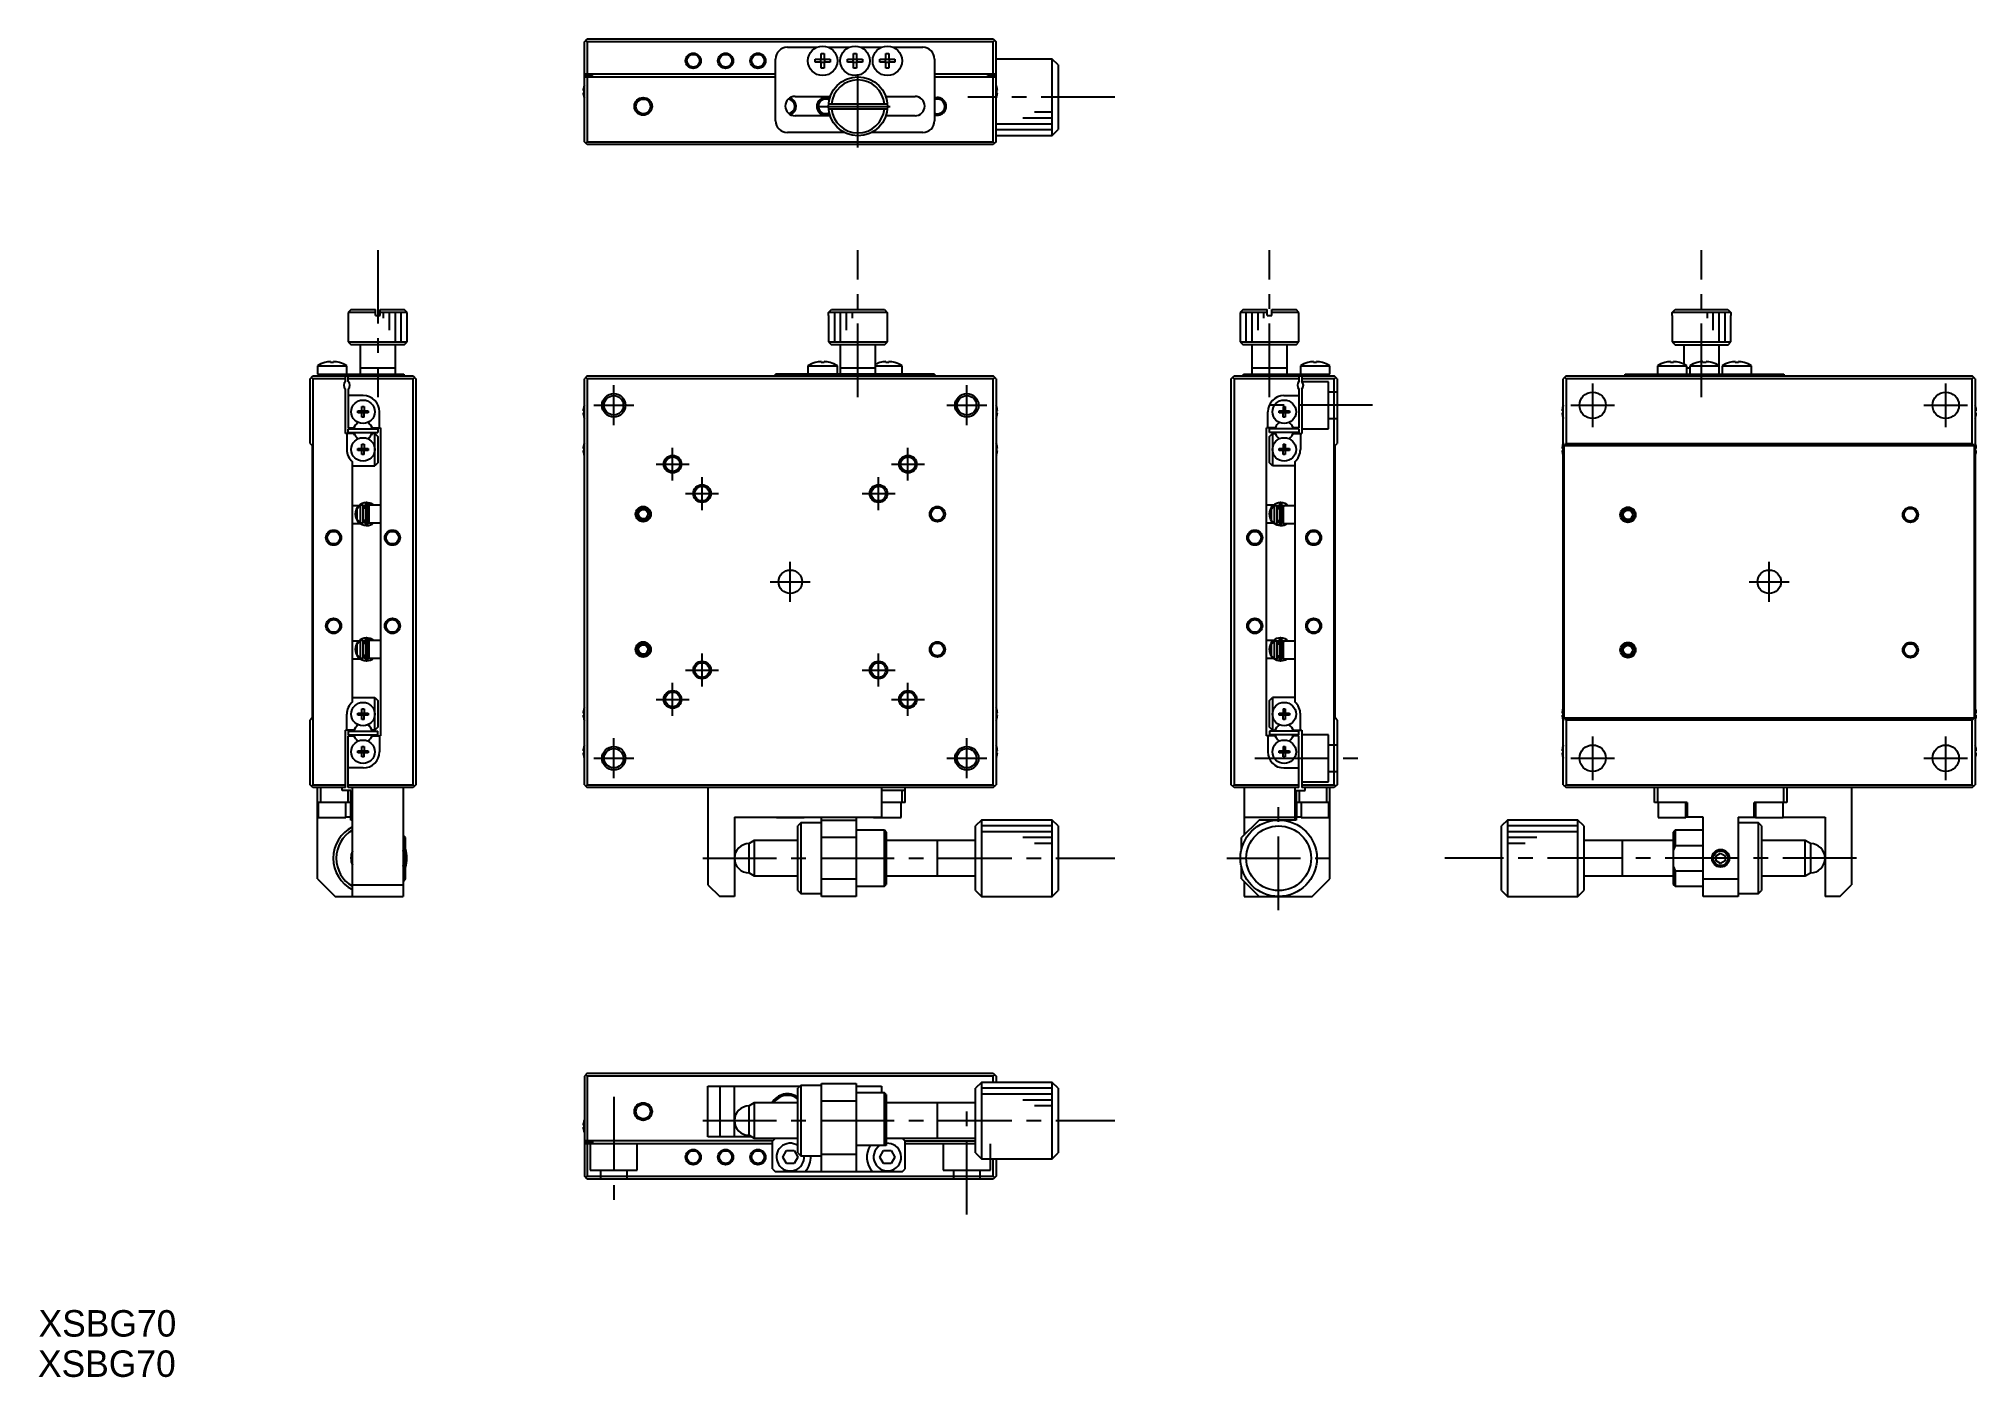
# Model space of a CAD drawing. Extents: x 67 to 397, y -12 to 215.
import ezdxf

# ---------------------------------------------------------------- set-up
doc = ezdxf.new("R2010")
doc.units = 0
doc.header["$LTSCALE"] = 10
doc.linetypes.add('CENTER', pattern=[2, 1.25, -0.25, 0.25, -0.25])
doc.linetypes.add('DASHED', pattern=[3.5, 2, -1.5])
doc.layers.get('0').update_dxf_attribs({"linetype": 'CONTINUOUS'})
doc.layers.add('CENTER', color=1, linetype='CENTER')
doc.styles.get("Standard").update_dxf_attribs({"font": 'FGP教科書体NT-M'})

msp = doc.modelspace()

# ---------------------------------------------------------------- texts
at = {"color": 7}
for p in [(67.282493, -5.481856), (67.180127, -12.332078)]:
    msp.add_text('XSBG70', height=4.5, dxfattribs=at).set_placement(p)

# ---------------------------------------------------------------- linework, layer by layer
at = {"color": 7, "linetype": 'CONTINUOUS'}
for p, q in [((160.044623, 214.668575), (160.544623, 215.168575)), ((160.044623, 197.668575), (160.044623, 214.668575)), ((160.294623, 214.918575), (160.544623, 214.668575)), ((160.544623, 215.168575), (229.544623, 215.168575)), ((160.544623, 214.668575), (160.544623, 209.168575)), ((229.544623, 214.668575), (160.544623, 214.668575)), ((229.544623, 215.168575), (230.044623, 214.668575)), ((229.544623, 214.668575), (229.794623, 214.918575)), ((229.544623, 209.168575), (229.544623, 214.668575)), ((230.044623, 197.668575), (230.044623, 214.668575)), ((192.544623, 201.218575), (192.544623, 211.718575)), ((194.544623, 213.718575), (199.564827, 213.718575)), ((199.286034, 211.158575), (199.286034, 211.678575)), ((199.286034, 211.678575), (200.284623, 211.678575)), ((200.284623, 211.158575), (199.286034, 211.158575)), ((200.243248, 211.158575), (200.243248, 211.678575)), ((200.284623, 212.677164), (200.804623, 212.677164)), ((200.284623, 211.678575), (200.284623, 212.677164)), ((200.284623, 211.71995), (200.804623, 211.71995)), ((200.284623, 210.159985), (200.284623, 211.158575)), ((200.804623, 211.1172), (200.284623, 211.1172)), ((200.804623, 212.677164), (200.804623, 211.678575)), ((200.804623, 211.678575), (201.803213, 211.678575)), ((200.804623, 211.158575), (200.804623, 210.159985)), ((201.803213, 211.158575), (200.804623, 211.158575)), ((200.845998, 211.678575), (200.845998, 211.158575)), ((201.524419, 213.718575), (205.064827, 213.718575)), ((201.803213, 211.678575), (201.803213, 211.158575)), ((204.786034, 211.158575), (204.786034, 211.678575)), ((204.786034, 211.678575), (205.784623, 211.678575)), ((205.784623, 211.158575), (204.786034, 211.158575)), ((205.743248, 211.158575), (205.743248, 211.678575)), ((205.784623, 212.677164), (206.304623, 212.677164)), ((205.784623, 211.678575), (205.784623, 212.677164)), ((205.784623, 211.71995), (206.304623, 211.71995)), ((205.784623, 210.159985), (205.784623, 211.158575)), ((206.304623, 211.1172), (205.784623, 211.1172)), ((206.304623, 212.677164), (206.304623, 211.678575)), ((206.304623, 211.678575), (207.303213, 211.678575)), ((206.304623, 211.158575), (206.304623, 210.159985)), ((207.303213, 211.158575), (206.304623, 211.158575)), ((206.345998, 211.678575), (206.345998, 211.158575)), ((207.024419, 213.718575), (210.564827, 213.718575)), ((207.303213, 211.678575), (207.303213, 211.158575)), ((210.286034, 211.158575), (210.286034, 211.678575)), ((210.286034, 211.678575), (211.284623, 211.678575)), ((211.284623, 211.158575), (210.286034, 211.158575)), ((211.243248, 211.158575), (211.243248, 211.678575)), ((211.284623, 212.677164), (211.804623, 212.677164)), ((211.284623, 211.678575), (211.284623, 212.677164)), ((211.284623, 211.71995), (211.804623, 211.71995)), ((211.284623, 210.159985), (211.284623, 211.158575)), ((211.804623, 211.1172), (211.284623, 211.1172)), ((211.804623, 212.677164), (211.804623, 211.678575)), ((211.804623, 211.678575), (212.803213, 211.678575)), ((211.804623, 211.158575), (211.804623, 210.159985)), ((212.803213, 211.158575), (211.804623, 211.158575)), ((211.845998, 211.678575), (211.845998, 211.158575)), ((212.524419, 213.718575), (217.544623, 213.718575)), ((212.803213, 211.678575), (212.803213, 211.158575)), ((219.544623, 211.718575), (219.544623, 201.218575)), ((239.544623, 211.718575), (230.044623, 211.718575)), ((240.544623, 210.718575), (239.544623, 211.718575)), ((239.544623, 198.718575), (239.544623, 211.718575)), ((192.544623, 209.168575), (160.044623, 209.168575)), ((160.044623, 208.918575), (161.444623, 208.918575)), ((160.044623, 208.668575), (192.544623, 208.668575)), ((160.544623, 208.668575), (160.544623, 197.668575)), ((161.444623, 208.668575), (161.444623, 208.918575)), ((200.804623, 210.159985), (200.284623, 210.159985)), ((206.304623, 210.159985), (205.784623, 210.159985)), ((211.804623, 210.159985), (211.284623, 210.159985)), ((230.044623, 209.168575), (219.544623, 209.168575)), ((219.544623, 208.668575), (230.044623, 208.668575)), ((230.044623, 208.918575), (228.644623, 208.918575)), ((228.644623, 208.668575), (228.644623, 208.918575)), ((229.544623, 197.668575), (229.544623, 208.668575)), ((240.544623, 210.718575), (240.544623, 199.718575)), ((159.854764, 206.348575), (159.975102, 206.348575)), ((159.975102, 205.988575), (159.854764, 205.988575)), ((159.970479, 207.057191), (159.975102, 207.054936)), ((159.975102, 205.282213), (159.970479, 205.279959)), ((159.975102, 206.348575), (159.975102, 205.988575)), ((195.844623, 205.368575), (201.842496, 205.368575)), ((211.246751, 205.368575), (216.244623, 205.368575)), ((230.114145, 207.054936), (230.118767, 207.057191)), ((230.114145, 206.348575), (230.234482, 206.348575)), ((230.114145, 205.988575), (230.114145, 206.348575)), ((230.234482, 205.988575), (230.114145, 205.988575)), ((230.118767, 205.279959), (230.114145, 205.282213)), ((201.807536, 202.068575), (195.844623, 202.068575)), ((211.528598, 204.068575), (201.560649, 204.068575)), ((201.560649, 203.268575), (211.528598, 203.268575)), ((216.244623, 202.068575), (211.281711, 202.068575)), ((160.544623, 197.168575), (160.044623, 197.668575)), ((160.544623, 197.668575), (160.294623, 197.418575)), ((160.544623, 197.668575), (229.544623, 197.668575)), ((204.264821, 199.218575), (194.544623, 199.218575)), ((217.544623, 199.218575), (208.824426, 199.218575)), ((229.794623, 197.418575), (229.544623, 197.668575)), ((230.044623, 197.668575), (229.544623, 197.168575)), ((230.044623, 198.718575), (239.544623, 198.718575)), ((239.544623, 198.718575), (240.544623, 199.718575)), ((229.544623, 197.168575), (160.544623, 197.168575)), ((120.424573, 169.143439), (119.924573, 168.643439)), ((124.524573, 168.643439), (119.924573, 168.643439)), ((119.924573, 168.643439), (119.924573, 163.643439)), ((120.424573, 169.143439), (124.524573, 169.143439)), ((124.524573, 168.143439), (124.524573, 169.143439)), ((124.524573, 168.143439), (125.324573, 168.143439)), ((125.324573, 169.143439), (129.424573, 169.143439)), ((125.324573, 168.143439), (125.324573, 169.143439)), ((129.924573, 168.643439), (125.324573, 168.643439)), ((129.924573, 168.643439), (129.424573, 169.143439)), ((129.924573, 163.643439), (129.924573, 168.643439)), ((201.544623, 168.143439), (201.544623, 163.643439)), ((201.544623, 168.143439), (201.560649, 168.143439)), ((201.560649, 168.643439), (202.062436, 169.143439)), ((211.528598, 168.643439), (201.560649, 168.643439)), ((201.560649, 168.143439), (201.560649, 168.643439)), ((202.062436, 169.143439), (211.02681, 169.143439)), ((211.02681, 169.143439), (211.528598, 168.643439)), ((211.528598, 168.643439), (211.528598, 168.143439)), ((211.528598, 168.143439), (211.544623, 168.143439)), ((211.544623, 163.643439), (211.544623, 168.143439)), ((271.991484, 169.143439), (271.491484, 168.643439)), ((276.091484, 168.643439), (271.491484, 168.643439)), ((271.491484, 168.643439), (271.491484, 163.643439)), ((271.991484, 169.143439), (276.091484, 169.143439)), ((276.091484, 168.143439), (276.091484, 169.143439)), ((276.091484, 168.143439), (276.891484, 168.143439)), ((276.891484, 169.143439), (280.991484, 169.143439)), ((276.891484, 168.143439), (276.891484, 169.143439)), ((281.491484, 168.643439), (276.891484, 168.643439)), ((281.491484, 168.643439), (280.991484, 169.143439)), ((281.491484, 163.643439), (281.491484, 168.643439)), ((344.913341, 168.143439), (344.929367, 168.143439)), ((344.913341, 168.143439), (344.913341, 163.643439)), ((344.929367, 168.643439), (345.431154, 169.143439)), ((344.929367, 168.143439), (344.929367, 168.643439)), ((354.897316, 168.643439), (344.929367, 168.643439)), ((345.431154, 169.143439), (354.395528, 169.143439)), ((354.395528, 169.143439), (354.897316, 168.643439)), ((354.897316, 168.643439), (354.897316, 168.143439)), ((354.897316, 168.143439), (354.913341, 168.143439)), ((354.913341, 163.643439), (354.913341, 168.143439)), ((119.924573, 163.643439), (120.424573, 163.143439)), ((119.924573, 163.643439), (129.924573, 163.643439)), ((129.424573, 163.143439), (120.424573, 163.143439)), ((121.924573, 163.143439), (121.924573, 158.143439)), ((127.924573, 158.143439), (127.924573, 163.143439)), ((129.424573, 163.143439), (129.924573, 163.643439)), ((201.544623, 163.643439), (211.544623, 163.643439)), ((201.544623, 163.643439), (202.044623, 163.143439)), ((211.044623, 163.143439), (202.044623, 163.143439)), ((203.544623, 163.143439), (203.544623, 158.143439)), ((209.544623, 158.143439), (209.544623, 163.143439)), ((211.044623, 163.143439), (211.544623, 163.643439)), ((271.491484, 163.643439), (281.491484, 163.643439)), ((271.491484, 163.643439), (271.991484, 163.143439)), ((280.991484, 163.143439), (271.991484, 163.143439)), ((273.491484, 163.143439), (273.491484, 158.143439)), ((279.491484, 158.143439), (279.491484, 163.143439)), ((280.991484, 163.143439), (281.491484, 163.643439)), ((344.913341, 163.643439), (354.913341, 163.643439)), ((344.913341, 163.643439), (345.413341, 163.143439)), ((345.413341, 163.143439), (354.413341, 163.143439)), ((346.913341, 163.143439), (346.913341, 159.824568)), ((352.913341, 158.143439), (352.913341, 163.143439)), ((354.413341, 163.143439), (354.913341, 163.643439)), ((114.674573, 159.535097), (119.674573, 159.535097)), ((114.674573, 159.535097), (114.674573, 158.143439)), ((114.674573, 158.143439), (129.374573, 158.143439)), ((114.874573, 157.843439), (114.874573, 158.143439)), ((115.915983, 160.10602), (115.91264, 160.112875)), ((116.914573, 160.10602), (116.914573, 160.278392)), ((117.434573, 160.10602), (116.914573, 160.10602)), ((117.434573, 160.278392), (117.434573, 160.10602)), ((118.436505, 160.112875), (118.433162, 160.10602)), ((119.674573, 158.143439), (119.674573, 159.535097)), ((127.924573, 159.143439), (121.924573, 159.143439)), ((129.374573, 158.143439), (129.374573, 157.843439)), ((192.544623, 157.843439), (192.544623, 158.143439)), ((219.544623, 158.143439), (192.544623, 158.143439)), ((198.044623, 159.535097), (203.044623, 159.535097)), ((198.044623, 159.535097), (198.044623, 158.143439)), ((199.286034, 160.10602), (199.28269, 160.112875)), ((200.284623, 160.10602), (200.284623, 160.278392)), ((200.804623, 160.10602), (200.284623, 160.10602)), ((200.804623, 160.278392), (200.804623, 160.10602)), ((201.806556, 160.112875), (201.803213, 160.10602)), ((203.044623, 158.143439), (203.044623, 159.535097)), ((209.544623, 159.143439), (203.544623, 159.143439)), ((209.544623, 159.535097), (214.044623, 159.535097)), ((210.286034, 160.10602), (210.28269, 160.112875)), ((211.284623, 160.10602), (211.284623, 160.278392)), ((211.804623, 160.10602), (211.284623, 160.10602)), ((211.804623, 160.278392), (211.804623, 160.10602)), ((212.806556, 160.112875), (212.803213, 160.10602)), ((214.044623, 158.143439), (214.044623, 159.535097)), ((219.544623, 158.143439), (219.544623, 157.843439)), ((272.041484, 157.843439), (272.041484, 158.143439)), ((272.041484, 158.143439), (286.741484, 158.143439)), ((279.491484, 159.143439), (273.491484, 159.143439)), ((281.741484, 159.535097), (286.741484, 159.535097)), ((281.741484, 159.535097), (281.741484, 158.143439)), ((282.982894, 160.10602), (282.979551, 160.112875)), ((283.981484, 160.10602), (283.981484, 160.278392)), ((284.501484, 160.10602), (283.981484, 160.10602)), ((284.501484, 160.278392), (284.501484, 160.10602)), ((285.503417, 160.112875), (285.500073, 160.10602)), ((286.541484, 158.143439), (286.541484, 157.843439)), ((286.741484, 158.143439), (286.741484, 159.535097)), ((336.913341, 157.843439), (336.913341, 158.143439)), ((336.913341, 158.143439), (363.913341, 158.143439)), ((342.413341, 159.535097), (342.413341, 158.143439)), ((342.413341, 159.535097), (347.413341, 159.535097)), ((343.654752, 160.10602), (343.651408, 160.112875)), ((344.653341, 160.10602), (344.653341, 160.278392)), ((345.173341, 160.10602), (344.653341, 160.10602)), ((345.173341, 160.278392), (345.173341, 160.10602)), ((346.175274, 160.112875), (346.171931, 160.10602)), ((347.413341, 158.143439), (347.413341, 159.535097)), ((347.913341, 159.143439), (347.413341, 159.143439)), ((347.913341, 159.535097), (347.913341, 158.143439)), ((347.913341, 159.535097), (352.913341, 159.535097)), ((349.154752, 160.10602), (349.151408, 160.112875)), ((350.153341, 160.10602), (350.153341, 160.278392)), ((350.673341, 160.10602), (350.153341, 160.10602)), ((350.673341, 160.278392), (350.673341, 160.10602)), ((351.675274, 160.112875), (351.671931, 160.10602)), ((353.413341, 159.535097), (353.413341, 158.143439)), ((353.413341, 159.535097), (358.413341, 159.535097)), ((354.654752, 160.10602), (354.651408, 160.112875)), ((355.653341, 160.10602), (355.653341, 160.278392)), ((356.173341, 160.10602), (355.653341, 160.10602)), ((356.173341, 160.278392), (356.173341, 160.10602)), ((357.175274, 160.112875), (357.171931, 160.10602)), ((358.413341, 158.143439), (358.413341, 159.535097)), ((363.913341, 158.143439), (363.913341, 157.843439)), ((113.424573, 157.343439), (113.924573, 157.843439)), ((113.424573, 146.343439), (113.424573, 157.343439)), ((113.924573, 157.343439), (113.674573, 157.593439)), ((113.924573, 157.843439), (130.924573, 157.843439)), ((113.924573, 157.343439), (113.924573, 88.343439)), ((119.424573, 157.343439), (113.924573, 157.343439)), ((119.424573, 156.904877), (119.424573, 157.843439)), ((119.424573, 148.043439), (119.424573, 155.582001)), ((119.924573, 156.904877), (119.924573, 157.843439)), ((130.924573, 157.343439), (119.924573, 157.343439)), ((119.924573, 155.582001), (119.924573, 149.043439)), ((130.924573, 157.843439), (131.424573, 157.343439)), ((131.174573, 157.593439), (130.924573, 157.343439)), ((130.924573, 88.343439), (130.924573, 157.343439)), ((131.424573, 157.343439), (131.424573, 88.343439)), ((160.544623, 157.843439), (160.044623, 157.343439)), ((160.044623, 88.343439), (160.044623, 157.343439)), ((160.544623, 157.343439), (160.294623, 157.593439)), ((160.544623, 157.843439), (229.544623, 157.843439)), ((229.544623, 157.343439), (160.544623, 157.343439)), ((160.544623, 157.343439), (160.544623, 88.343439)), ((230.044623, 157.343439), (229.544623, 157.843439)), ((229.794623, 157.593439), (229.544623, 157.343439)), ((229.544623, 88.343439), (229.544623, 157.343439)), ((230.044623, 157.343439), (230.044623, 88.343439)), ((269.991484, 157.343439), (270.491484, 157.843439)), ((269.991484, 88.343439), (269.991484, 157.343439)), ((270.491484, 157.343439), (270.241484, 157.593439)), ((270.491484, 157.843439), (287.491484, 157.843439)), ((281.491484, 157.343439), (270.491484, 157.343439)), ((270.491484, 157.343439), (270.491484, 88.343439)), ((281.491484, 157.843439), (281.491484, 156.904877)), ((281.491484, 155.582001), (281.491484, 149.043439)), ((281.991484, 157.843439), (281.991484, 156.904877)), ((287.491484, 157.343439), (281.991484, 157.343439)), ((281.991484, 155.582001), (281.991484, 148.043439)), ((287.991484, 157.343439), (287.491484, 157.843439)), ((287.741484, 157.593439), (287.491484, 157.343439)), ((287.491484, 88.343439), (287.491484, 157.343439)), ((287.991484, 157.343439), (287.991484, 146.343439)), ((326.913341, 157.843439), (326.413341, 157.343439)), ((326.413341, 88.343439), (326.413341, 157.343439)), ((326.913341, 157.343439), (326.663341, 157.593439)), ((326.913341, 157.843439), (395.913341, 157.843439)), ((326.913341, 157.343439), (326.913341, 146.343439)), ((395.913341, 157.343439), (326.913341, 157.343439)), ((396.413341, 157.343439), (395.913341, 157.843439)), ((396.163341, 157.593439), (395.913341, 157.343439)), ((395.913341, 146.343439), (395.913341, 157.343439)), ((396.413341, 157.343439), (396.413341, 88.343439)), ((122.474573, 154.493439), (119.924573, 154.493439)), ((121.538211, 151.923439), (122.244573, 151.923439)), ((121.538211, 151.563439), (121.538211, 151.923439)), ((122.244573, 151.563439), (121.538211, 151.563439)), ((122.244573, 152.629801), (122.604573, 152.629801)), ((122.244573, 151.923439), (122.244573, 152.629801)), ((122.254945, 151.913067), (122.244573, 151.923439)), ((122.254945, 151.573811), (122.244573, 151.563439)), ((122.244573, 150.857078), (122.244573, 151.563439)), ((122.254945, 151.573811), (122.254945, 151.913067)), ((122.254945, 151.913067), (122.5942, 151.913067)), ((122.5942, 151.573811), (122.254945, 151.573811)), ((122.5942, 151.913067), (122.604573, 151.923439)), ((122.5942, 151.913067), (122.5942, 151.573811)), ((122.5942, 151.573811), (122.604573, 151.563439)), ((122.604573, 152.629801), (122.604573, 151.923439)), ((122.604573, 151.923439), (123.310934, 151.923439)), ((123.310934, 151.563439), (122.604573, 151.563439)), ((122.604573, 150.857078), (122.604573, 151.563439)), ((123.310934, 151.923439), (123.310934, 151.563439)), ((125.224573, 149.043439), (125.224573, 151.743439)), ((159.854764, 151.923439), (159.975102, 151.923439)), ((159.975102, 151.563439), (159.854764, 151.563439)), ((159.970479, 152.632055), (159.975102, 152.629801)), ((159.975102, 151.923439), (159.975102, 151.563439)), ((230.114145, 152.629801), (230.118767, 152.632055)), ((230.114145, 151.563439), (230.114145, 151.923439)), ((230.114145, 151.923439), (230.234482, 151.923439)), ((230.234482, 151.563439), (230.114145, 151.563439)), ((276.191484, 149.043439), (276.191484, 151.743439)), ((278.105122, 151.563439), (278.105122, 151.923439)), ((278.105122, 151.923439), (278.811484, 151.923439)), ((278.811484, 151.563439), (278.105122, 151.563439)), ((278.811484, 152.629801), (279.171484, 152.629801)), ((278.811484, 152.629801), (278.811484, 151.923439)), ((278.821856, 151.913067), (278.811484, 151.923439)), ((278.821856, 151.573811), (278.811484, 151.563439)), ((278.811484, 150.857078), (278.811484, 151.563439)), ((278.821856, 151.913067), (279.161111, 151.913067)), ((278.821856, 151.573811), (278.821856, 151.913067)), ((279.161111, 151.573811), (278.821856, 151.573811)), ((278.941484, 154.493439), (281.491484, 154.493439)), ((279.161111, 151.913067), (279.171484, 151.923439)), ((279.161111, 151.913067), (279.161111, 151.573811)), ((279.161111, 151.573811), (279.171484, 151.563439)), ((279.171484, 152.629801), (279.171484, 151.923439)), ((279.171484, 151.923439), (279.877845, 151.923439)), ((279.171484, 151.563439), (279.171484, 150.857078)), ((279.877845, 151.563439), (279.171484, 151.563439)), ((279.877845, 151.923439), (279.877845, 151.563439)), ((326.223482, 151.923439), (326.34382, 151.923439)), ((326.34382, 151.563439), (326.223482, 151.563439)), ((326.339197, 152.632055), (326.34382, 152.629801)), ((326.34382, 151.923439), (326.34382, 151.563439)), ((396.482863, 152.629801), (396.487485, 152.632055)), ((396.482863, 151.923439), (396.6032, 151.923439)), ((396.482863, 151.563439), (396.482863, 151.923439)), ((396.6032, 151.563439), (396.482863, 151.563439)), ((119.924573, 149.043439), (120.880161, 149.043439)), ((119.924573, 148.843439), (124.924573, 148.843439)), ((119.924573, 148.243439), (119.924573, 148.843439)), ((119.924573, 148.243439), (124.924573, 148.243439)), ((120.880161, 149.043439), (121.049757, 149.337189)), ((122.604573, 150.857078), (122.244573, 150.857078)), ((123.799388, 149.337189), (123.968984, 149.043439)), ((123.968984, 149.043439), (125.424573, 149.043439)), ((124.924573, 148.843439), (124.924573, 148.243439)), ((125.424573, 149.043439), (125.424573, 96.643439)), ((159.975102, 150.857078), (159.970479, 150.854823)), ((230.118767, 150.854823), (230.114145, 150.857078)), ((275.991484, 96.643439), (275.991484, 149.043439)), ((277.447072, 149.043439), (275.991484, 149.043439)), ((276.491484, 148.243439), (276.491484, 148.843439)), ((281.491484, 148.843439), (276.491484, 148.843439)), ((281.491484, 148.243439), (276.491484, 148.243439)), ((277.616668, 149.337189), (277.447072, 149.043439)), ((279.171484, 150.857078), (278.811484, 150.857078)), ((280.535896, 149.043439), (280.366299, 149.337189)), ((281.491484, 149.043439), (280.535896, 149.043439)), ((281.491484, 148.843439), (281.491484, 148.243439)), ((326.34382, 150.857078), (326.339197, 150.854823)), ((396.487485, 150.854823), (396.482863, 150.857078)), ((113.424573, 146.343439), (113.774573, 145.993439)), ((113.774573, 145.993439), (113.774573, 99.693439)), ((120.880161, 148.043439), (119.424573, 148.043439)), ((119.674573, 148.043439), (119.674573, 145.343439)), ((121.049757, 147.749689), (120.880161, 148.043439)), ((121.538211, 145.523439), (122.244573, 145.523439)), ((121.538211, 145.163439), (121.538211, 145.523439)), ((122.244573, 145.163439), (121.538211, 145.163439)), ((122.244573, 146.229801), (122.604573, 146.229801)), ((122.244573, 145.523439), (122.244573, 146.229801)), ((122.254945, 145.513067), (122.244573, 145.523439)), ((122.254945, 145.173811), (122.244573, 145.163439)), ((122.244573, 144.457078), (122.244573, 145.163439)), ((122.254945, 145.173811), (122.254945, 145.513067)), ((122.254945, 145.513067), (122.5942, 145.513067)), ((122.5942, 145.173811), (122.254945, 145.173811)), ((122.5942, 145.513067), (122.604573, 145.523439)), ((122.5942, 145.513067), (122.5942, 145.173811)), ((122.5942, 145.173811), (122.604573, 145.163439)), ((122.604573, 146.229801), (122.604573, 145.523439)), ((122.604573, 145.523439), (123.310934, 145.523439)), ((123.310934, 145.163439), (122.604573, 145.163439)), ((122.604573, 144.457078), (122.604573, 145.163439)), ((123.310934, 145.523439), (123.310934, 145.163439)), ((123.968984, 148.043439), (123.799388, 147.749689)), ((124.424573, 148.043439), (123.968984, 148.043439)), ((124.424573, 148.043439), (124.924573, 147.543439)), ((124.424573, 142.543439), (124.424573, 148.043439)), ((124.924573, 147.543439), (124.924573, 143.043439)), ((159.854764, 145.523439), (159.975102, 145.523439)), ((159.975102, 145.163439), (159.854764, 145.163439)), ((159.970479, 146.232055), (159.975102, 146.229801)), ((159.975102, 145.523439), (159.975102, 145.163439)), ((230.114145, 146.229801), (230.118767, 146.232055)), ((230.114145, 145.163439), (230.114145, 145.523439)), ((230.114145, 145.523439), (230.234482, 145.523439)), ((230.234482, 145.163439), (230.114145, 145.163439)), ((276.491484, 147.543439), (276.991484, 148.043439)), ((276.491484, 143.043439), (276.491484, 147.543439)), ((276.991484, 148.043439), (277.447072, 148.043439)), ((276.991484, 148.043439), (276.991484, 142.543439)), ((277.447072, 148.043439), (277.616668, 147.749689)), ((278.105122, 145.163439), (278.105122, 145.523439)), ((278.105122, 145.523439), (278.811484, 145.523439)), ((278.811484, 145.163439), (278.105122, 145.163439)), ((278.811484, 146.229801), (279.171484, 146.229801)), ((278.811484, 146.229801), (278.811484, 145.523439)), ((278.821856, 145.513067), (278.811484, 145.523439)), ((278.821856, 145.173811), (278.811484, 145.163439)), ((278.811484, 144.457078), (278.811484, 145.163439)), ((278.821856, 145.513067), (279.161111, 145.513067)), ((278.821856, 145.173811), (278.821856, 145.513067)), ((279.161111, 145.173811), (278.821856, 145.173811)), ((279.161111, 145.513067), (279.171484, 145.523439)), ((279.161111, 145.513067), (279.161111, 145.173811)), ((279.161111, 145.173811), (279.171484, 145.163439)), ((279.171484, 146.229801), (279.171484, 145.523439)), ((279.171484, 145.523439), (279.877845, 145.523439)), ((279.171484, 145.163439), (279.171484, 144.457078)), ((279.877845, 145.163439), (279.171484, 145.163439)), ((279.877845, 145.523439), (279.877845, 145.163439)), ((280.366299, 147.749689), (280.535896, 148.043439)), ((280.535896, 148.043439), (281.991484, 148.043439)), ((281.741484, 148.043439), (281.741484, 145.343439)), ((287.641484, 145.993439), (287.991484, 146.343439)), ((287.641484, 99.693439), (287.641484, 145.993439)), ((326.223482, 145.523439), (326.34382, 145.523439)), ((326.34382, 145.163439), (326.223482, 145.163439)), ((326.339197, 146.232055), (326.34382, 146.229801)), ((326.34382, 145.523439), (326.34382, 145.163439)), ((326.563341, 145.993439), (326.913341, 146.343439)), ((326.563341, 99.693439), (326.563341, 145.993439)), ((326.563341, 145.993439), (396.263341, 145.993439)), ((326.913341, 146.343439), (395.913341, 146.343439)), ((395.913341, 146.343439), (396.263341, 145.993439)), ((396.263341, 145.993439), (396.263341, 99.693439)), ((396.482863, 146.229801), (396.487485, 146.232055)), ((396.482863, 145.523439), (396.6032, 145.523439)), ((396.482863, 145.163439), (396.482863, 145.523439)), ((396.6032, 145.163439), (396.482863, 145.163439)), ((120.624573, 102.422501), (120.624573, 143.264377)), ((120.624573, 142.543439), (124.424573, 142.543439)), ((122.604573, 144.457078), (122.244573, 144.457078)), ((124.924573, 143.043439), (124.424573, 142.543439)), ((159.975102, 144.457078), (159.970479, 144.454823)), ((230.118767, 144.454823), (230.114145, 144.457078)), ((276.991484, 142.543439), (276.491484, 143.043439)), ((280.791484, 142.543439), (276.991484, 142.543439)), ((279.171484, 144.457078), (278.811484, 144.457078)), ((280.791484, 143.264377), (280.791484, 102.422501)), ((326.34382, 144.457078), (326.339197, 144.454823)), ((396.487485, 144.454823), (396.482863, 144.457078)), ((121.673256, 135.743439), (120.624573, 135.743439)), ((121.424573, 135.259954), (121.924573, 135.789122)), ((121.424573, 133.426924), (121.424573, 135.259954)), ((122.424573, 135.843439), (121.924573, 135.843439)), ((121.924573, 135.843439), (121.924573, 132.843439)), ((122.424383, 135.78576), (122.836057, 135.896975)), ((122.424573, 132.843439), (122.424573, 135.843439)), ((122.624573, 135.743439), (122.424573, 135.743439)), ((122.836079, 135.343439), (122.424573, 135.343439)), ((122.624573, 135.343439), (122.624573, 135.743439)), ((122.836079, 136.103348), (122.836079, 132.603348)), ((123.805726, 136.136425), (123.058227, 136.297065)), ((123.232711, 136.130643), (123.224563, 136.126718)), ((123.226079, 132.603348), (123.226079, 136.103348)), ((123.226079, 135.501667), (123.226413, 135.515901)), ((123.424573, 135.343439), (123.226079, 135.343439)), ((123.226413, 135.515901), (123.227475, 135.53089)), ((123.227475, 135.53089), (123.229262, 135.545808)), ((123.229262, 135.545808), (123.23177, 135.56062)), ((123.23177, 135.56062), (123.234994, 135.575292)), ((123.264084, 136.144554), (123.232711, 136.130643)), ((123.234994, 135.575292), (123.238927, 135.589788)), ((123.238927, 135.589788), (123.243559, 135.604074)), ((123.243559, 135.604074), (123.248881, 135.618117)), ((123.248881, 135.618117), (123.254881, 135.631883)), ((123.254881, 135.631883), (123.261546, 135.64534)), ((123.261546, 135.64534), (123.26886, 135.658454)), ((123.296099, 136.15688), (123.264084, 136.144554)), ((123.26886, 135.658454), (123.276809, 135.671194)), ((123.276809, 135.671194), (123.285373, 135.683529)), ((123.285373, 135.683529), (123.294535, 135.695428)), ((123.294535, 135.695428), (123.304273, 135.706862)), ((123.328679, 136.167589), (123.296099, 136.15688)), ((123.304273, 135.706862), (123.314566, 135.717802)), ((123.314566, 135.717802), (123.32539, 135.72822)), ((123.32539, 135.72822), (123.33672, 135.738089)), ((123.361744, 136.176656), (123.328679, 136.167589)), ((123.33672, 135.738089), (123.348529, 135.747383)), ((123.348529, 135.747383), (123.360791, 135.756078)), ((123.360791, 135.756078), (123.373476, 135.76415)), ((123.395212, 136.18406), (123.361744, 136.176656)), ((123.373476, 135.76415), (123.386553, 135.771577)), ((123.386553, 135.771577), (123.39999, 135.778339)), ((123.429002, 136.189783), (123.395212, 136.18406)), ((123.39999, 135.778339), (123.413756, 135.784417)), ((123.413756, 135.784417), (123.42455, 135.788617)), ((123.424573, 135.843439), (123.424573, 132.843439)), ((125.424573, 135.843439), (123.424573, 135.843439)), ((123.463031, 136.19381), (123.429002, 136.189783)), ((123.497216, 136.196132), (123.463031, 136.19381)), ((123.531473, 136.196743), (123.497216, 136.196132)), ((123.565719, 136.195642), (123.531473, 136.196743)), ((123.59987, 136.192831), (123.565719, 136.195642)), ((123.633842, 136.188316), (123.59987, 136.192831)), ((123.667553, 136.182109), (123.633842, 136.188316)), ((123.700919, 136.174223), (123.667553, 136.182109)), ((123.696483, 135.854837), (123.690304, 135.843439)), ((123.702817, 135.866952), (123.696483, 135.854837)), ((123.805152, 136.136685), (123.700872, 135.843428)), ((123.733859, 136.164678), (123.700919, 136.174223)), ((123.709265, 135.879703), (123.702817, 135.866952)), ((123.715782, 135.893004), (123.709265, 135.879703)), ((123.722326, 135.906767), (123.715782, 135.893004)), ((123.728853, 135.9209), (123.722326, 135.906767)), ((123.735319, 135.935309), (123.728853, 135.9209)), ((123.76629, 136.153497), (123.733859, 136.164678)), ((123.741681, 135.949897), (123.735319, 135.935309)), ((123.747897, 135.964567), (123.741681, 135.949897)), ((123.753925, 135.97922), (123.747897, 135.964567)), ((123.759725, 135.99376), (123.753925, 135.97922)), ((123.765257, 136.008088), (123.759725, 135.99376)), ((123.770486, 136.02211), (123.765257, 136.008088)), ((123.796466, 136.141421), (123.76629, 136.153497)), ((123.775376, 136.03573), (123.770486, 136.02211)), ((123.779894, 136.048859), (123.775376, 136.03573)), ((123.78401, 136.061409), (123.779894, 136.048859)), ((123.787698, 136.073296), (123.78401, 136.061409)), ((123.790931, 136.08444), (123.787698, 136.073296)), ((123.793689, 136.094767), (123.790931, 136.08444)), ((123.795953, 136.104208), (123.793689, 136.094767)), ((123.7952, 136.141689), (123.797139, 136.141032)), ((123.797708, 136.1127), (123.795953, 136.104208)), ((124.27901, 135.843663), (123.796047, 136.14061)), ((123.797139, 136.141032), (123.798561, 136.13918)), ((123.798943, 136.120186), (123.797708, 136.1127)), ((123.798561, 136.13918), (123.799457, 136.136145)), ((123.799648, 136.126616), (123.798943, 136.120186)), ((123.799457, 136.136145), (123.79982, 136.131948)), ((123.79982, 136.131948), (123.799648, 136.126616)), ((123.825342, 136.127781), (123.805726, 136.136425)), ((277.137354, 135.843439), (275.991484, 135.843439)), ((276.791484, 135.159954), (277.291484, 135.689122)), ((276.791484, 135.159954), (276.791484, 133.326924)), ((277.791484, 135.743439), (277.291484, 135.743439)), ((277.291484, 135.743439), (277.291484, 132.743439)), ((277.620009, 136.14061), (277.602051, 136.132815)), ((277.613973, 136.137233), (277.610904, 136.136685)), ((277.675787, 136.162611), (277.61959, 136.141421)), ((277.686732, 135.743503), (278.189936, 135.896982)), ((277.771736, 135.782594), (277.773243, 135.782975)), ((277.773002, 135.782862), (277.787562, 135.788643)), ((277.787562, 135.788643), (277.801828, 135.793469)), ((277.791484, 132.743439), (277.791484, 135.743439)), ((278.189977, 135.243439), (277.791484, 135.243439)), ((277.801828, 135.793469), (277.816325, 135.797565)), ((277.816325, 135.797565), (277.831016, 135.80092)), ((277.831016, 135.80092), (277.845862, 135.803524)), ((277.845862, 135.803524), (277.860825, 135.805368)), ((277.860825, 135.805368), (277.875867, 135.806447)), ((277.875867, 135.806447), (277.890946, 135.806757)), ((277.890946, 135.806757), (277.906024, 135.806297)), ((277.906024, 135.806297), (277.921061, 135.805069)), ((277.921061, 135.805069), (277.936017, 135.803076)), ((277.936017, 135.803076), (277.950853, 135.800322)), ((277.950853, 135.800322), (277.96553, 135.796817)), ((277.96553, 135.796817), (277.980009, 135.79257)), ((277.980009, 135.79257), (277.994254, 135.787594)), ((277.991484, 135.243439), (277.991484, 135.788839)), ((278.189977, 135.343439), (277.991484, 135.343439)), ((277.994254, 135.787594), (278.008227, 135.781902)), ((278.008227, 135.781902), (278.021893, 135.775511)), ((278.021893, 135.775511), (278.035216, 135.768439)), ((278.035216, 135.768439), (278.048165, 135.760706)), ((278.048165, 135.760706), (278.060707, 135.752332)), ((278.060707, 135.752332), (278.072811, 135.743342)), ((278.072811, 135.743342), (278.084447, 135.733759)), ((278.084447, 135.733759), (278.095589, 135.72361)), ((278.095589, 135.72361), (278.10621, 135.71292)), ((278.10621, 135.71292), (278.116285, 135.701718)), ((278.116285, 135.701718), (278.125791, 135.690034)), ((278.125791, 135.690034), (278.134706, 135.677896)), ((278.134706, 135.677896), (278.14301, 135.665336)), ((278.14301, 135.665336), (278.150686, 135.652385)), ((278.150686, 135.652385), (278.157715, 135.639076)), ((278.157715, 135.639076), (278.164083, 135.62544)), ((278.164083, 135.62544), (278.169775, 135.611513)), ((278.169775, 135.611513), (278.174781, 135.597326)), ((278.174781, 135.597326), (278.179088, 135.582915)), ((278.179088, 135.582915), (278.182688, 135.568314)), ((278.182688, 135.568314), (278.185574, 135.553557)), ((278.185574, 135.553557), (278.18774, 135.53868)), ((278.18774, 135.53868), (278.189181, 135.523717)), ((278.189181, 135.523717), (278.189894, 135.508704)), ((278.189894, 135.508704), (278.189977, 135.501667)), ((278.189977, 136.103348), (278.189977, 132.603348)), ((278.579977, 132.603348), (278.579977, 136.103348)), ((278.791484, 135.343439), (278.579977, 135.343439)), ((278.791484, 135.243439), (278.579977, 135.243439)), ((278.580032, 135.896659), (279.083658, 135.743526)), ((280.791484, 135.743439), (278.791484, 135.743439)), ((278.791484, 135.743439), (278.791484, 132.743439)), ((278.991484, 135.78617), (278.991484, 135.743439)), ((120.624573, 132.743439), (121.9425, 132.743439)), ((121.924573, 132.897756), (121.424573, 133.426924)), ((121.924573, 132.843439), (122.424573, 132.843439)), ((122.836024, 132.810036), (122.424423, 132.920582)), ((122.424573, 133.343439), (122.836079, 133.343439)), ((122.624573, 132.851562), (122.624573, 133.343439)), ((122.624573, 133.243439), (122.836079, 133.243439)), ((123.226079, 133.343439), (123.424573, 133.343439)), ((123.226079, 133.243439), (123.424573, 133.243439)), ((123.226162, 133.197991), (123.226079, 133.205028)), ((123.226875, 133.182978), (123.226162, 133.197991)), ((123.228316, 133.168016), (123.226875, 133.182978)), ((123.230482, 133.153139), (123.228316, 133.168016)), ((123.233368, 133.138382), (123.230482, 133.153139)), ((123.236968, 133.12378), (123.233368, 133.138382)), ((123.241275, 133.109369), (123.236968, 133.12378)), ((123.246281, 133.095183), (123.241275, 133.109369)), ((123.251973, 133.081255), (123.246281, 133.095183)), ((123.258341, 133.06762), (123.251973, 133.081255)), ((123.26537, 133.05431), (123.258341, 133.06762)), ((123.273046, 133.04136), (123.26537, 133.05431)), ((123.28135, 133.0288), (123.273046, 133.04136)), ((123.290265, 133.016662), (123.28135, 133.0288)), ((123.299771, 133.004977), (123.290265, 133.016662)), ((123.309846, 132.993776), (123.299771, 133.004977)), ((123.320467, 132.983086), (123.309846, 132.993776)), ((123.331609, 132.972936), (123.320467, 132.983086)), ((123.343246, 132.963353), (123.331609, 132.972936)), ((123.355349, 132.954363), (123.343246, 132.963353)), ((123.367891, 132.94599), (123.355349, 132.954363)), ((123.38084, 132.938256), (123.367891, 132.94599)), ((123.394164, 132.931184), (123.38084, 132.938256)), ((123.407829, 132.924794), (123.394164, 132.931184)), ((123.421802, 132.919102), (123.407829, 132.924794)), ((123.424554, 132.918077), (123.421802, 132.919102)), ((123.424573, 132.843439), (125.424573, 132.843439)), ((123.738278, 132.543253), (123.755175, 132.549162)), ((123.755477, 132.548467), (123.814157, 132.573947)), ((123.79279, 132.565514), (123.7952, 132.565007)), ((123.7952, 132.565007), (123.794895, 132.565734)), ((123.796466, 132.565274), (123.7952, 132.565007)), ((275.991484, 132.843439), (277.161017, 132.843439)), ((277.291484, 132.797756), (276.791484, 133.326924)), ((277.291484, 132.743439), (277.791484, 132.743439)), ((277.590433, 132.57904), (277.617538, 132.567161)), ((277.610713, 132.570059), (277.65784, 132.743438)), ((277.616497, 132.581175), (277.616228, 132.575673)), ((277.616228, 132.575673), (277.616486, 132.571284)), ((277.616486, 132.571284), (277.616927, 132.569076)), ((277.617293, 132.587754), (277.616497, 132.581175)), ((277.616927, 132.569076), (277.61959, 132.565274)), ((277.618609, 132.595367), (277.617293, 132.587754)), ((277.620437, 132.603963), (277.618609, 132.595367)), ((277.61959, 132.565274), (277.649767, 132.553199)), ((277.622766, 132.613485), (277.620437, 132.603963)), ((277.625579, 132.623872), (277.622766, 132.613485)), ((277.628858, 132.635054), (277.625579, 132.623872)), ((277.632582, 132.646958), (277.628858, 132.635054)), ((277.636725, 132.659505), (277.632582, 132.646958)), ((277.641261, 132.672613), (277.636725, 132.659505)), ((277.64616, 132.686195), (277.641261, 132.672613)), ((277.65139, 132.700161), (277.64616, 132.686195)), ((277.649767, 132.553199), (277.682197, 132.542018)), ((277.656915, 132.71442), (277.65139, 132.700161)), ((277.6627, 132.728878), (277.656915, 132.71442)), ((277.668707, 132.743439), (277.6627, 132.728878)), ((277.667993, 132.54636), (278.357827, 132.40963)), ((277.682197, 132.542018), (277.715137, 132.532472)), ((277.715137, 132.532472), (277.748503, 132.524587)), ((277.748503, 132.524587), (277.782214, 132.518379)), ((277.771108, 132.923663), (277.758694, 132.929052)), ((277.782214, 132.518379), (277.816186, 132.513865)), ((277.795786, 132.915172), (277.791458, 132.916655)), ((277.791484, 133.243439), (278.189977, 133.243439)), ((277.810216, 132.91076), (277.795786, 132.915172)), ((277.824852, 132.907087), (277.810216, 132.91076)), ((277.816186, 132.513865), (277.850337, 132.511053)), ((277.839655, 132.904165), (277.824852, 132.907087)), ((277.854586, 132.902002), (277.839655, 132.904165)), ((277.850337, 132.511053), (277.884583, 132.509952)), ((277.869607, 132.900604), (277.854586, 132.902002)), ((277.884677, 132.899974), (277.869607, 132.900604)), ((277.884583, 132.509952), (277.91884, 132.510564)), ((277.899757, 132.900113), (277.884677, 132.899974)), ((277.914807, 132.901021), (277.899757, 132.900113)), ((277.929787, 132.902695), (277.914807, 132.901021)), ((277.91884, 132.510564), (277.953025, 132.512886)), ((277.944659, 132.905128), (277.929787, 132.902695)), ((277.959384, 132.908314), (277.944659, 132.905128)), ((277.953025, 132.512886), (277.987054, 132.516913)), ((277.973923, 132.912243), (277.959384, 132.908314)), ((277.988241, 132.916902), (277.973923, 132.912243)), ((277.987054, 132.516913), (278.020844, 132.522635)), ((278.0023, 132.922278), (277.988241, 132.916902)), ((277.991484, 132.918051), (277.991484, 133.243439)), ((278.016066, 132.928356), (278.0023, 132.922278)), ((278.029503, 132.935118), (278.016066, 132.928356)), ((278.020844, 132.522635), (278.054312, 132.530039)), ((278.04258, 132.942546), (278.029503, 132.935118)), ((278.055265, 132.950618), (278.04258, 132.942546)), ((278.054312, 132.530039), (278.087377, 132.539106)), ((278.067527, 132.959313), (278.055265, 132.950618)), ((278.079336, 132.968607), (278.067527, 132.959313)), ((278.090666, 132.978476), (278.079336, 132.968607)), ((278.087377, 132.539106), (278.119957, 132.549816)), ((278.10149, 132.988893), (278.090666, 132.978476)), ((278.111783, 132.999833), (278.10149, 132.988893)), ((278.121521, 133.011267), (278.111783, 132.999833)), ((278.119957, 132.549816), (278.151972, 132.562141)), ((278.130683, 133.023166), (278.121521, 133.011267)), ((278.139247, 133.035501), (278.130683, 133.023166)), ((278.147196, 133.048241), (278.139247, 133.035501)), ((278.15451, 133.061356), (278.147196, 133.048241)), ((278.151972, 132.562141), (278.183345, 132.576052)), ((278.161175, 133.074812), (278.15451, 133.061356)), ((278.167175, 133.088578), (278.161175, 133.074812)), ((278.172497, 133.102621), (278.167175, 133.088578)), ((278.177129, 133.116908), (278.172497, 133.102621)), ((278.181062, 133.131404), (278.177129, 133.116908)), ((278.184286, 133.146075), (278.181062, 133.131404)), ((278.183345, 132.576052), (278.191493, 132.579977)), ((278.186794, 133.160887), (278.184286, 133.146075)), ((278.188582, 133.175806), (278.186794, 133.160887)), ((278.189643, 133.190794), (278.188582, 133.175806)), ((278.189977, 133.205028), (278.189643, 133.190794)), ((278.579977, 133.243439), (278.791484, 133.243439)), ((278.791583, 132.851763), (278.579999, 132.80972)), ((278.791484, 132.743439), (280.791484, 132.743439)), ((121.673256, 112.743439), (120.624573, 112.743439)), ((121.424573, 112.259954), (121.924573, 112.789122)), ((121.424573, 110.426924), (121.424573, 112.259954)), ((122.424573, 112.843439), (121.924573, 112.843439)), ((121.924573, 112.843439), (121.924573, 109.843439)), ((122.424383, 112.78576), (122.836057, 112.896975)), ((122.424573, 109.843439), (122.424573, 112.843439)), ((122.624573, 112.743439), (122.424573, 112.743439)), ((122.836079, 112.343439), (122.424573, 112.343439)), ((122.624573, 112.343439), (122.624573, 112.743439)), ((122.836079, 113.103348), (122.836079, 109.603348)), ((123.825342, 113.127781), (123.058227, 113.297065)), ((123.232711, 113.130643), (123.224563, 113.126718)), ((123.226079, 109.603348), (123.226079, 113.103348)), ((123.226079, 112.501667), (123.226413, 112.515901)), ((123.424573, 112.343439), (123.226079, 112.343439)), ((123.226413, 112.515901), (123.227475, 112.53089)), ((123.227475, 112.53089), (123.229262, 112.545808)), ((123.229262, 112.545808), (123.23177, 112.56062)), ((123.23177, 112.56062), (123.234994, 112.575292)), ((123.264084, 113.144554), (123.232711, 113.130643)), ((123.234994, 112.575292), (123.238927, 112.589788)), ((123.238927, 112.589788), (123.243559, 112.604074)), ((123.243559, 112.604074), (123.248881, 112.618117)), ((123.248881, 112.618117), (123.254881, 112.631883)), ((123.254881, 112.631883), (123.261546, 112.64534)), ((123.261546, 112.64534), (123.26886, 112.658454)), ((123.296099, 113.15688), (123.264084, 113.144554)), ((123.26886, 112.658454), (123.276809, 112.671194)), ((123.276809, 112.671194), (123.285373, 112.683529)), ((123.285373, 112.683529), (123.294535, 112.695428)), ((123.294535, 112.695428), (123.304273, 112.706862)), ((123.328679, 113.167589), (123.296099, 113.15688)), ((123.304273, 112.706862), (123.314566, 112.717802)), ((123.314566, 112.717802), (123.32539, 112.72822)), ((123.32539, 112.72822), (123.33672, 112.738089)), ((123.361744, 113.176656), (123.328679, 113.167589)), ((123.33672, 112.738089), (123.348529, 112.747383)), ((123.348529, 112.747383), (123.360791, 112.756078)), ((123.360791, 112.756078), (123.373476, 112.76415)), ((123.395212, 113.18406), (123.361744, 113.176656)), ((123.373476, 112.76415), (123.386553, 112.771577)), ((123.386553, 112.771577), (123.39999, 112.778339)), ((123.429002, 113.189783), (123.395212, 113.18406)), ((123.39999, 112.778339), (123.413756, 112.784417)), ((123.413756, 112.784417), (123.42455, 112.788617)), ((123.424573, 112.843439), (123.424573, 109.843439)), ((125.424573, 112.843439), (123.424573, 112.843439)), ((123.463031, 113.19381), (123.429002, 113.189783)), ((123.497216, 113.196132), (123.463031, 113.19381)), ((123.531473, 113.196743), (123.497216, 113.196132)), ((123.565719, 113.195642), (123.531473, 113.196743)), ((123.59987, 113.192831), (123.565719, 113.195642)), ((123.633842, 113.188316), (123.59987, 113.192831)), ((123.667553, 113.182109), (123.633842, 113.188316)), ((123.700919, 113.174223), (123.667553, 113.182109)), ((123.696483, 112.854837), (123.690304, 112.843439)), ((123.702817, 112.866952), (123.696483, 112.854837)), ((123.805152, 113.136685), (123.700872, 112.843428)), ((123.733859, 113.164678), (123.700919, 113.174223)), ((123.709265, 112.879703), (123.702817, 112.866952)), ((123.715782, 112.893004), (123.709265, 112.879703)), ((123.722326, 112.906767), (123.715782, 112.893004)), ((123.728853, 112.9209), (123.722326, 112.906767)), ((123.735319, 112.935309), (123.728853, 112.9209)), ((123.76629, 113.153497), (123.733859, 113.164678)), ((123.741681, 112.949897), (123.735319, 112.935309)), ((123.747897, 112.964567), (123.741681, 112.949897)), ((123.753925, 112.97922), (123.747897, 112.964567)), ((123.759725, 112.99376), (123.753925, 112.97922)), ((123.765257, 113.008088), (123.759725, 112.99376)), ((123.770486, 113.02211), (123.765257, 113.008088)), ((123.796466, 113.141421), (123.76629, 113.153497)), ((123.775376, 113.03573), (123.770486, 113.02211)), ((123.779894, 113.048859), (123.775376, 113.03573)), ((123.78401, 113.061409), (123.779894, 113.048859)), ((123.787698, 113.073296), (123.78401, 113.061409)), ((123.790931, 113.08444), (123.787698, 113.073296)), ((123.793689, 113.094767), (123.790931, 113.08444)), ((123.795953, 113.104208), (123.793689, 113.094767)), ((123.7952, 113.141689), (123.797139, 113.141032)), ((123.797708, 113.1127), (123.795953, 113.104208)), ((124.27901, 112.843663), (123.796047, 113.14061)), ((123.797139, 113.141032), (123.798561, 113.13918)), ((123.798943, 113.120186), (123.797708, 113.1127)), ((123.798561, 113.13918), (123.799457, 113.136145)), ((123.799648, 113.126616), (123.798943, 113.120186)), ((123.799457, 113.136145), (123.79982, 113.131948)), ((123.79982, 113.131948), (123.799648, 113.126616)), ((277.137354, 112.843439), (275.991484, 112.843439)), ((276.791484, 112.159954), (277.291484, 112.689122)), ((276.791484, 112.159954), (276.791484, 110.326924)), ((277.791484, 112.743439), (277.291484, 112.743439)), ((277.291484, 112.743439), (277.291484, 109.743439)), ((277.620009, 113.14061), (277.602051, 113.132815)), ((277.613973, 113.137233), (277.610904, 113.136685)), ((277.675787, 113.162611), (277.61959, 113.141421)), ((277.686732, 112.743503), (278.189936, 112.896982)), ((277.771736, 112.782594), (277.773243, 112.782975)), ((277.773002, 112.782862), (277.787562, 112.788643)), ((277.787562, 112.788643), (277.801828, 112.793469)), ((277.791484, 109.743439), (277.791484, 112.743439)), ((278.189977, 112.243439), (277.791484, 112.243439)), ((277.801828, 112.793469), (277.816325, 112.797565)), ((277.816325, 112.797565), (277.831016, 112.80092)), ((277.831016, 112.80092), (277.845862, 112.803524)), ((277.845862, 112.803524), (277.860825, 112.805368)), ((277.860825, 112.805368), (277.875867, 112.806447)), ((277.875867, 112.806447), (277.890946, 112.806757)), ((277.890946, 112.806757), (277.906024, 112.806297)), ((277.906024, 112.806297), (277.921061, 112.805069)), ((277.921061, 112.805069), (277.936017, 112.803076)), ((277.936017, 112.803076), (277.950853, 112.800322)), ((277.950853, 112.800322), (277.96553, 112.796817)), ((277.96553, 112.796817), (277.980009, 112.79257)), ((277.980009, 112.79257), (277.994254, 112.787594)), ((277.991484, 112.243439), (277.991484, 112.788839)), ((278.189977, 112.343439), (277.991484, 112.343439)), ((277.994254, 112.787594), (278.008227, 112.781902)), ((278.008227, 112.781902), (278.021893, 112.775511)), ((278.021893, 112.775511), (278.035216, 112.768439)), ((278.035216, 112.768439), (278.048165, 112.760706)), ((278.048165, 112.760706), (278.060707, 112.752332)), ((278.060707, 112.752332), (278.072811, 112.743342)), ((278.072811, 112.743342), (278.084447, 112.733759)), ((278.084447, 112.733759), (278.095589, 112.72361)), ((278.095589, 112.72361), (278.10621, 112.71292)), ((278.10621, 112.71292), (278.116285, 112.701718)), ((278.116285, 112.701718), (278.125791, 112.690034)), ((278.125791, 112.690034), (278.134706, 112.677896)), ((278.134706, 112.677896), (278.14301, 112.665336)), ((278.14301, 112.665336), (278.150686, 112.652385)), ((278.150686, 112.652385), (278.157715, 112.639076)), ((278.157715, 112.639076), (278.164083, 112.62544)), ((278.164083, 112.62544), (278.169775, 112.611513)), ((278.169775, 112.611513), (278.174781, 112.597326)), ((278.174781, 112.597326), (278.179088, 112.582915)), ((278.179088, 112.582915), (278.182688, 112.568314)), ((278.182688, 112.568314), (278.185574, 112.553557)), ((278.185574, 112.553557), (278.18774, 112.53868)), ((278.18774, 112.53868), (278.189181, 112.523717)), ((278.189181, 112.523717), (278.189894, 112.508704)), ((278.189894, 112.508704), (278.189977, 112.501667)), ((278.189977, 113.103348), (278.189977, 109.603348)), ((278.579977, 109.603348), (278.579977, 113.103348)), ((278.791484, 112.343439), (278.579977, 112.343439)), ((278.791484, 112.243439), (278.579977, 112.243439)), ((278.580032, 112.896659), (279.083658, 112.743526)), ((280.791484, 112.743439), (278.791484, 112.743439)), ((278.791484, 112.743439), (278.791484, 109.743439)), ((278.991484, 112.78617), (278.991484, 112.743439)), ((120.624573, 109.743439), (121.9425, 109.743439)), ((121.924573, 109.897756), (121.424573, 110.426924)), ((121.924573, 109.843439), (122.424573, 109.843439)), ((122.836024, 109.810036), (122.424423, 109.920582)), ((122.424573, 110.343439), (122.836079, 110.343439)), ((122.624573, 109.851562), (122.624573, 110.343439)), ((122.624573, 110.243439), (122.836079, 110.243439)), ((123.226079, 110.343439), (123.424573, 110.343439)), ((123.226079, 110.243439), (123.424573, 110.243439)), ((123.226162, 110.197991), (123.226079, 110.205028)), ((123.226875, 110.182978), (123.226162, 110.197991)), ((123.228316, 110.168016), (123.226875, 110.182978)), ((123.230482, 110.153139), (123.228316, 110.168016)), ((123.233368, 110.138382), (123.230482, 110.153139)), ((123.236968, 110.12378), (123.233368, 110.138382)), ((123.241275, 110.109369), (123.236968, 110.12378)), ((123.246281, 110.095183), (123.241275, 110.109369)), ((123.251973, 110.081255), (123.246281, 110.095183)), ((123.258341, 110.06762), (123.251973, 110.081255)), ((123.26537, 110.05431), (123.258341, 110.06762)), ((123.273046, 110.04136), (123.26537, 110.05431)), ((123.28135, 110.0288), (123.273046, 110.04136)), ((123.290265, 110.016662), (123.28135, 110.0288)), ((123.299771, 110.004977), (123.290265, 110.016662)), ((123.309846, 109.993776), (123.299771, 110.004977)), ((123.320467, 109.983086), (123.309846, 109.993776)), ((123.331609, 109.972936), (123.320467, 109.983086)), ((123.343246, 109.963353), (123.331609, 109.972936)), ((123.355349, 109.954363), (123.343246, 109.963353)), ((123.367891, 109.94599), (123.355349, 109.954363)), ((123.38084, 109.938256), (123.367891, 109.94599)), ((123.394164, 109.931184), (123.38084, 109.938256)), ((123.407829, 109.924794), (123.394164, 109.931184)), ((123.421802, 109.919102), (123.407829, 109.924794)), ((123.424554, 109.918077), (123.421802, 109.919102)), ((123.424573, 109.843439), (125.424573, 109.843439)), ((123.738278, 109.543253), (123.755175, 109.549162)), ((123.755477, 109.548467), (123.814157, 109.573947)), ((123.79279, 109.565514), (123.7952, 109.565007)), ((123.7952, 109.565007), (123.794895, 109.565734)), ((123.796466, 109.565274), (123.7952, 109.565007)), ((275.991484, 109.843439), (277.161017, 109.843439)), ((277.291484, 109.797756), (276.791484, 110.326924)), ((277.291484, 109.743439), (277.791484, 109.743439)), ((277.590433, 109.57904), (277.611281, 109.569859)), ((277.610713, 109.570059), (277.65784, 109.743438)), ((277.6165, 109.581206), (277.616228, 109.5757)), ((277.616228, 109.5757), (277.616483, 109.571306)), ((277.616483, 109.571306), (277.616927, 109.569076)), ((277.617298, 109.587788), (277.6165, 109.581206)), ((277.616927, 109.569076), (277.61959, 109.565274)), ((277.618616, 109.595402), (277.617298, 109.587788)), ((277.620446, 109.603999), (277.618616, 109.595402)), ((277.61959, 109.565274), (277.649767, 109.553199)), ((277.622775, 109.613522), (277.620446, 109.603999)), ((277.625589, 109.623907), (277.622775, 109.613522)), ((277.628868, 109.635088), (277.625589, 109.623907)), ((277.632591, 109.646989), (277.628868, 109.635088)), ((277.636735, 109.659533), (277.632591, 109.646989)), ((277.64127, 109.672637), (277.636735, 109.659533)), ((277.646168, 109.686215), (277.64127, 109.672637)), ((277.651396, 109.700176), (277.646168, 109.686215)), ((277.649767, 109.553199), (277.682197, 109.542018)), ((277.656919, 109.714431), (277.651396, 109.700176)), ((277.662703, 109.728883), (277.656919, 109.714431)), ((277.668707, 109.743439), (277.662703, 109.728883)), ((277.667993, 109.54636), (278.357827, 109.40963)), ((277.682197, 109.542018), (277.715137, 109.532472)), ((277.715137, 109.532472), (277.748503, 109.524587)), ((277.748503, 109.524587), (277.782214, 109.518379)), ((277.771108, 109.923663), (277.758694, 109.929052)), ((277.782214, 109.518379), (277.816186, 109.513865)), ((277.795786, 109.915172), (277.791458, 109.916655)), ((277.791484, 110.243439), (278.189977, 110.243439)), ((277.810216, 109.91076), (277.795786, 109.915172)), ((277.824852, 109.907087), (277.810216, 109.91076)), ((277.816186, 109.513865), (277.850337, 109.511053)), ((277.839655, 109.904165), (277.824852, 109.907087)), ((277.854586, 109.902002), (277.839655, 109.904165)), ((277.850337, 109.511053), (277.884583, 109.509952)), ((277.869607, 109.900604), (277.854586, 109.902002)), ((277.884677, 109.899974), (277.869607, 109.900604)), ((277.884583, 109.509952), (277.91884, 109.510564)), ((277.899757, 109.900113), (277.884677, 109.899974)), ((277.914807, 109.901021), (277.899757, 109.900113)), ((277.929787, 109.902695), (277.914807, 109.901021)), ((277.91884, 109.510564), (277.953025, 109.512886)), ((277.944659, 109.905128), (277.929787, 109.902695)), ((277.959384, 109.908314), (277.944659, 109.905128)), ((277.953025, 109.512886), (277.987054, 109.516913)), ((277.973923, 109.912243), (277.959384, 109.908314)), ((277.988241, 109.916902), (277.973923, 109.912243)), ((277.987054, 109.516913), (278.020844, 109.522635)), ((278.0023, 109.922278), (277.988241, 109.916902)), ((277.991484, 109.918051), (277.991484, 110.243439)), ((278.016066, 109.928356), (278.0023, 109.922278)), ((278.029503, 109.935118), (278.016066, 109.928356)), ((278.020844, 109.522635), (278.054312, 109.530039)), ((278.04258, 109.942546), (278.029503, 109.935118)), ((278.055265, 109.950618), (278.04258, 109.942546)), ((278.054312, 109.530039), (278.087377, 109.539106)), ((278.067527, 109.959313), (278.055265, 109.950618)), ((278.079336, 109.968607), (278.067527, 109.959313)), ((278.090666, 109.978476), (278.079336, 109.968607)), ((278.087377, 109.539106), (278.119957, 109.549816)), ((278.10149, 109.988893), (278.090666, 109.978476)), ((278.111783, 109.999833), (278.10149, 109.988893)), ((278.121521, 110.011267), (278.111783, 109.999833)), ((278.119957, 109.549816), (278.151972, 109.562141)), ((278.130683, 110.023166), (278.121521, 110.011267)), ((278.139247, 110.035501), (278.130683, 110.023166)), ((278.147196, 110.048241), (278.139247, 110.035501)), ((278.15451, 110.061356), (278.147196, 110.048241)), ((278.151972, 109.562141), (278.183345, 109.576052)), ((278.161175, 110.074812), (278.15451, 110.061356)), ((278.167175, 110.088578), (278.161175, 110.074812)), ((278.172497, 110.102621), (278.167175, 110.088578)), ((278.177129, 110.116908), (278.172497, 110.102621)), ((278.181062, 110.131404), (278.177129, 110.116908)), ((278.184286, 110.146075), (278.181062, 110.131404)), ((278.183345, 109.576052), (278.191493, 109.579977)), ((278.186794, 110.160887), (278.184286, 110.146075)), ((278.188582, 110.175806), (278.186794, 110.160887)), ((278.189643, 110.190794), (278.188582, 110.175806)), ((278.189977, 110.205028), (278.189643, 110.190794)), ((278.579977, 110.243439), (278.791484, 110.243439)), ((278.791583, 109.851763), (278.579999, 109.80972)), ((278.791484, 109.743439), (280.791484, 109.743439)), ((120.624573, 103.143439), (124.424573, 103.143439)), ((124.424573, 103.143439), (124.924573, 102.643439)), ((124.424573, 97.643439), (124.424573, 103.143439)), ((124.924573, 102.643439), (124.924573, 98.143439)), ((276.491484, 102.643439), (276.991484, 103.143439)), ((276.491484, 98.143439), (276.491484, 102.643439)), ((280.791484, 103.143439), (276.991484, 103.143439)), ((276.991484, 103.143439), (276.991484, 97.643439)), ((113.774573, 99.693439), (113.424573, 99.343439)), ((113.424573, 88.343439), (113.424573, 99.343439)), ((119.674573, 97.643439), (119.674573, 100.343439)), ((121.538211, 100.523439), (122.244573, 100.523439)), ((121.538211, 100.163439), (121.538211, 100.523439)), ((122.244573, 100.163439), (121.538211, 100.163439)), ((122.244573, 101.229801), (122.604573, 101.229801)), ((122.244573, 100.523439), (122.244573, 101.229801)), ((122.254945, 100.513067), (122.244573, 100.523439)), ((122.254945, 100.173811), (122.244573, 100.163439)), ((122.244573, 99.457078), (122.244573, 100.163439)), ((122.604573, 99.457078), (122.244573, 99.457078)), ((122.254945, 100.173811), (122.254945, 100.513067)), ((122.254945, 100.513067), (122.5942, 100.513067)), ((122.5942, 100.173811), (122.254945, 100.173811)), ((122.5942, 100.513067), (122.604573, 100.523439)), ((122.5942, 100.513067), (122.5942, 100.173811)), ((122.5942, 100.173811), (122.604573, 100.163439)), ((122.604573, 101.229801), (122.604573, 100.523439)), ((122.604573, 100.523439), (123.310934, 100.523439)), ((123.310934, 100.163439), (122.604573, 100.163439)), ((122.604573, 99.457078), (122.604573, 100.163439)), ((123.310934, 100.523439), (123.310934, 100.163439)), ((159.854764, 100.523439), (159.975102, 100.523439)), ((159.975102, 100.163439), (159.854764, 100.163439)), ((159.970479, 101.232055), (159.975102, 101.229801)), ((159.975102, 99.457078), (159.970479, 99.454823)), ((159.975102, 100.523439), (159.975102, 100.163439)), ((230.114145, 101.229801), (230.118767, 101.232055)), ((230.114145, 100.163439), (230.114145, 100.523439)), ((230.114145, 100.523439), (230.234482, 100.523439)), ((230.234482, 100.163439), (230.114145, 100.163439)), ((230.118767, 99.454823), (230.114145, 99.457078)), ((278.105122, 100.163439), (278.105122, 100.523439)), ((278.105122, 100.523439), (278.811484, 100.523439)), ((278.811484, 100.163439), (278.105122, 100.163439)), ((278.811484, 101.229801), (279.171484, 101.229801)), ((278.811484, 101.229801), (278.811484, 100.523439)), ((278.821856, 100.513067), (278.811484, 100.523439)), ((278.821856, 100.173811), (278.811484, 100.163439)), ((278.811484, 99.457078), (278.811484, 100.163439)), ((279.171484, 99.457078), (278.811484, 99.457078)), ((278.821856, 100.513067), (279.161111, 100.513067)), ((278.821856, 100.173811), (278.821856, 100.513067)), ((279.161111, 100.173811), (278.821856, 100.173811)), ((279.161111, 100.513067), (279.171484, 100.523439)), ((279.161111, 100.513067), (279.161111, 100.173811)), ((279.161111, 100.173811), (279.171484, 100.163439)), ((279.171484, 101.229801), (279.171484, 100.523439)), ((279.171484, 100.523439), (279.877845, 100.523439)), ((279.171484, 100.163439), (279.171484, 99.457078)), ((279.877845, 100.163439), (279.171484, 100.163439)), ((279.877845, 100.523439), (279.877845, 100.163439)), ((281.741484, 97.643439), (281.741484, 100.343439)), ((287.991484, 99.343439), (287.641484, 99.693439)), ((287.991484, 99.343439), (287.991484, 88.343439)), ((326.223482, 100.523439), (326.34382, 100.523439)), ((326.34382, 100.163439), (326.223482, 100.163439)), ((326.339197, 101.232055), (326.34382, 101.229801)), ((326.34382, 99.457078), (326.339197, 99.454823)), ((326.34382, 100.523439), (326.34382, 100.163439)), ((326.913341, 99.343439), (326.563341, 99.693439)), ((326.563341, 99.693439), (396.263341, 99.693439)), ((395.913341, 99.343439), (326.913341, 99.343439)), ((326.913341, 99.343439), (326.913341, 88.343439)), ((396.263341, 99.693439), (395.913341, 99.343439)), ((395.913341, 88.343439), (395.913341, 99.343439)), ((396.482863, 101.229801), (396.487485, 101.232055)), ((396.482863, 100.523439), (396.6032, 100.523439)), ((396.482863, 100.163439), (396.482863, 100.523439)), ((396.6032, 100.163439), (396.482863, 100.163439)), ((396.487485, 99.454823), (396.482863, 99.457078)), ((120.880161, 97.643439), (119.424573, 97.643439)), ((119.424573, 87.843439), (119.424573, 97.643439)), ((119.924573, 97.443439), (124.924573, 97.443439)), ((119.924573, 97.443439), (119.924573, 96.843439)), ((119.924573, 96.843439), (124.924573, 96.843439)), ((119.924573, 96.643439), (120.880161, 96.643439)), ((119.924573, 87.843439), (119.924573, 96.643439)), ((121.049757, 97.937189), (120.880161, 97.643439)), ((120.880161, 96.643439), (121.049757, 96.349689)), ((123.968984, 97.643439), (123.799388, 97.937189)), ((123.799388, 96.349689), (123.968984, 96.643439)), ((124.424573, 97.643439), (123.968984, 97.643439)), ((123.968984, 96.643439), (125.424573, 96.643439)), ((124.924573, 98.143439), (124.424573, 97.643439)), ((124.924573, 96.843439), (124.924573, 97.443439)), ((125.224573, 96.643439), (125.224573, 93.943439)), ((277.447072, 96.643439), (275.991484, 96.643439)), ((276.191484, 96.643439), (276.191484, 93.943439)), ((276.991484, 97.643439), (276.491484, 98.143439)), ((276.491484, 97.443439), (276.491484, 96.843439)), ((281.491484, 97.443439), (276.491484, 97.443439)), ((281.491484, 96.843439), (276.491484, 96.843439)), ((276.991484, 97.643439), (277.447072, 97.643439)), ((277.447072, 97.643439), (277.616668, 97.937189)), ((277.616668, 96.349689), (277.447072, 96.643439)), ((280.366299, 97.937189), (280.535896, 97.643439)), ((280.535896, 96.643439), (280.366299, 96.349689)), ((280.535896, 97.643439), (281.991484, 97.643439)), ((281.491484, 96.643439), (280.535896, 96.643439)), ((281.491484, 96.843439), (281.491484, 97.443439)), ((281.491484, 87.843439), (281.491484, 96.643439)), ((281.991484, 97.643439), (281.991484, 87.843439)), ((121.538211, 94.123439), (122.244573, 94.123439)), ((121.538211, 93.763439), (121.538211, 94.123439)), ((122.244573, 93.763439), (121.538211, 93.763439)), ((122.244573, 94.829801), (122.604573, 94.829801)), ((122.244573, 94.123439), (122.244573, 94.829801)), ((122.254945, 94.113067), (122.244573, 94.123439)), ((122.254945, 93.773811), (122.244573, 93.763439)), ((122.244573, 93.057078), (122.244573, 93.763439)), ((122.604573, 93.057078), (122.244573, 93.057078)), ((122.254945, 93.773811), (122.254945, 94.113067)), ((122.254945, 94.113067), (122.5942, 94.113067)), ((122.5942, 93.773811), (122.254945, 93.773811)), ((122.5942, 94.113067), (122.604573, 94.123439)), ((122.5942, 94.113067), (122.5942, 93.773811)), ((122.5942, 93.773811), (122.604573, 93.763439)), ((122.604573, 94.829801), (122.604573, 94.123439)), ((122.604573, 94.123439), (123.310934, 94.123439)), ((123.310934, 93.763439), (122.604573, 93.763439)), ((122.604573, 93.057078), (122.604573, 93.763439)), ((123.310934, 94.123439), (123.310934, 93.763439)), ((159.854764, 94.123439), (159.975102, 94.123439)), ((159.975102, 93.763439), (159.854764, 93.763439)), ((159.970479, 94.832055), (159.975102, 94.829801)), ((159.975102, 93.057078), (159.970479, 93.054823)), ((159.975102, 94.123439), (159.975102, 93.763439)), ((230.114145, 94.829801), (230.118767, 94.832055)), ((230.114145, 93.763439), (230.114145, 94.123439)), ((230.114145, 94.123439), (230.234482, 94.123439)), ((230.234482, 93.763439), (230.114145, 93.763439)), ((230.118767, 93.054823), (230.114145, 93.057078)), ((278.105122, 93.763439), (278.105122, 94.123439)), ((278.105122, 94.123439), (278.811484, 94.123439)), ((278.811484, 93.763439), (278.105122, 93.763439)), ((278.811484, 94.829801), (279.171484, 94.829801)), ((278.811484, 94.829801), (278.811484, 94.123439)), ((278.821856, 94.113067), (278.811484, 94.123439)), ((278.821856, 93.773811), (278.811484, 93.763439)), ((278.811484, 93.057078), (278.811484, 93.763439)), ((279.171484, 93.057078), (278.811484, 93.057078)), ((278.821856, 94.113067), (279.161111, 94.113067)), ((278.821856, 93.773811), (278.821856, 94.113067)), ((279.161111, 93.773811), (278.821856, 93.773811)), ((279.161111, 94.113067), (279.171484, 94.123439)), ((279.161111, 94.113067), (279.161111, 93.773811)), ((279.161111, 93.773811), (279.171484, 93.763439)), ((279.171484, 94.829801), (279.171484, 94.123439)), ((279.171484, 94.123439), (279.877845, 94.123439)), ((279.171484, 93.763439), (279.171484, 93.057078)), ((279.877845, 93.763439), (279.171484, 93.763439)), ((279.877845, 94.123439), (279.877845, 93.763439)), ((326.223482, 94.123439), (326.34382, 94.123439)), ((326.34382, 93.763439), (326.223482, 93.763439)), ((326.339197, 94.832055), (326.34382, 94.829801)), ((326.34382, 93.057078), (326.339197, 93.054823)), ((326.34382, 94.123439), (326.34382, 93.763439)), ((396.482863, 94.829801), (396.487485, 94.832055)), ((396.482863, 94.123439), (396.6032, 94.123439)), ((396.482863, 93.763439), (396.482863, 94.123439)), ((396.6032, 93.763439), (396.482863, 93.763439)), ((396.487485, 93.054823), (396.482863, 93.057078)), ((122.474573, 91.193439), (119.924573, 91.193439)), ((278.941484, 91.193439), (281.491484, 91.193439)), ((113.924573, 87.843439), (113.424573, 88.343439)), ((113.674573, 88.093439), (113.924573, 88.343439)), ((113.924573, 88.343439), (119.424573, 88.343439)), ((119.424573, 87.843439), (113.924573, 87.843439)), ((114.674573, 72.343439), (114.674573, 87.843439)), ((115.174573, 87.843439), (115.174573, 85.343439)), ((118.874573, 87.343439), (118.874573, 87.843439)), ((120.374573, 87.343439), (118.874573, 87.343439)), ((119.874573, 85.343439), (119.874573, 87.343439)), ((119.924573, 88.343439), (130.924573, 88.343439)), ((130.924573, 87.843439), (119.924573, 87.843439)), ((120.374573, 82.343439), (120.374573, 87.343439)), ((120.624573, 69.343439), (120.624573, 87.843439)), ((129.224573, 87.843439), (129.224573, 69.343439)), ((130.924573, 88.343439), (131.174573, 88.093439)), ((131.424573, 88.343439), (130.924573, 87.843439)), ((160.044623, 88.343439), (160.544623, 87.843439)), ((160.544623, 88.343439), (160.294623, 88.093439)), ((160.544623, 88.343439), (229.544623, 88.343439)), ((229.544623, 87.843439), (160.544623, 87.843439)), ((181.044623, 87.843439), (181.044623, 71.343439)), ((210.544623, 87.843439), (210.544623, 82.843439)), ((214.544625, 87.343439), (210.544623, 87.343439)), ((214.044623, 85.343439), (214.044623, 87.343439)), ((214.544625, 85.343439), (214.544625, 87.843439)), ((229.794623, 88.093439), (229.544623, 88.343439)), ((229.544623, 87.843439), (230.044623, 88.343439)), ((270.491484, 87.843439), (269.991484, 88.343439)), ((270.241484, 88.093439), (270.491484, 88.343439)), ((270.491484, 88.343439), (281.491484, 88.343439)), ((281.491484, 87.843439), (270.491484, 87.843439)), ((272.191484, 87.843439), (272.191484, 79.793439)), ((280.791484, 87.843439), (280.791484, 82.343439)), ((281.041484, 87.343439), (281.041484, 82.343439)), ((281.041484, 87.343439), (282.541484, 87.343439)), ((281.541484, 87.343439), (281.541484, 85.343439)), ((281.991484, 88.343439), (287.491484, 88.343439)), ((287.491484, 87.843439), (281.991484, 87.843439)), ((282.541484, 87.343439), (282.541484, 87.843439)), ((286.241484, 85.343439), (286.241484, 87.843439)), ((286.741484, 72.343439), (286.741484, 87.843439)), ((287.491484, 88.343439), (287.741484, 88.093439)), ((287.991484, 88.343439), (287.491484, 87.843439)), ((326.413341, 88.343439), (326.913341, 87.843439)), ((326.663341, 88.093439), (326.913341, 88.343439)), ((326.913341, 88.343439), (395.913341, 88.343439)), ((395.913341, 87.843439), (326.913341, 87.843439)), ((341.913341, 85.343439), (341.913341, 87.843439)), ((342.413341, 87.843439), (342.413341, 85.343439)), ((363.913341, 85.343439), (363.913341, 87.843439)), ((364.413341, 87.843439), (364.413341, 85.343439)), ((375.413341, 87.843439), (375.413341, 71.343439)), ((395.913341, 88.343439), (396.163341, 88.093439)), ((395.913341, 87.843439), (396.413341, 88.343439)), ((120.374573, 85.343439), (114.674573, 85.343439)), ((114.824573, 82.843439), (114.674573, 82.843439)), ((114.743751, 85.343439), (114.743751, 82.843439)), ((114.824573, 85.343439), (114.824573, 82.743439)), ((114.824573, 82.743439), (119.524573, 82.743439)), ((119.524573, 82.743439), (119.524573, 85.343439)), ((120.374573, 82.843439), (119.524573, 82.843439)), ((120.334309, 82.843439), (120.334309, 85.343439)), ((120.624573, 82.343439), (120.374573, 82.343439)), ((185.544623, 82.843439), (210.544623, 82.843439)), ((185.544623, 82.843439), (185.544623, 69.343439)), ((192.694623, 82.843439), (192.694623, 82.743439)), ((192.694623, 82.743439), (197.394623, 82.743439)), ((197.394623, 82.743439), (197.394623, 82.843439)), ((200.344623, 69.343439), (200.344623, 82.843439)), ((200.344623, 82.343439), (206.244623, 82.343439)), ((206.244623, 82.843439), (206.244623, 69.343439)), ((209.194623, 82.843439), (209.194623, 82.743439)), ((209.194623, 82.743439), (213.894623, 82.743439)), ((214.544623, 85.343439), (210.544623, 85.343439)), ((213.894623, 82.743439), (213.894623, 85.343439)), ((227.544623, 82.343439), (226.544623, 81.343439)), ((227.544623, 82.343439), (227.544623, 69.343439)), ((239.544623, 82.343439), (227.544623, 82.343439)), ((240.544623, 81.343439), (239.544623, 82.343439)), ((239.544623, 69.343439), (239.544623, 82.343439)), ((274.741484, 82.343439), (271.741484, 79.343439)), ((272.191484, 82.843439), (280.791484, 82.843439)), ((281.041484, 82.343439), (274.741484, 82.343439)), ((286.741484, 85.343439), (281.041484, 85.343439)), ((281.891484, 82.843439), (281.041484, 82.843439)), ((281.081747, 85.343439), (281.081747, 82.843439)), ((281.891484, 85.343439), (281.891484, 82.743439)), ((281.891484, 82.743439), (286.591484, 82.743439)), ((286.591484, 82.743439), (286.591484, 85.343439)), ((286.741484, 82.843439), (286.591484, 82.843439)), ((286.672305, 82.843439), (286.672305, 85.343439)), ((316.913341, 82.343439), (315.913341, 81.343439)), ((316.913341, 82.343439), (316.913341, 69.343439)), ((328.913341, 82.343439), (316.913341, 82.343439)), ((329.913341, 81.343439), (328.913341, 82.343439)), ((328.913341, 69.343439), (328.913341, 82.343439)), ((347.460869, 85.343439), (341.913341, 85.343439)), ((342.563341, 85.343439), (342.563341, 82.743439)), ((342.563341, 82.743439), (347.263341, 82.743439)), ((347.263341, 82.743439), (347.263341, 85.343439)), ((350.213341, 82.843439), (347.263341, 82.843439)), ((347.431497, 82.843439), (347.431497, 85.343439)), ((347.460869, 85.343439), (347.460869, 82.843439)), ((350.213341, 69.343439), (350.213341, 82.843439)), ((356.113341, 82.843439), (359.063341, 82.843439)), ((356.113341, 82.843439), (356.113341, 69.343439)), ((358.865814, 82.843439), (358.865814, 85.343439)), ((364.413341, 85.343439), (358.865814, 85.343439)), ((358.895186, 85.343439), (358.895186, 82.843439)), ((359.063341, 85.343439), (359.063341, 82.743439)), ((359.063341, 82.743439), (363.763341, 82.743439)), ((363.763341, 82.743439), (363.763341, 85.343439)), ((363.763341, 82.843439), (370.913341, 82.843439)), ((370.913341, 82.843439), (370.913341, 69.343439)), ((129.674573, 79.343439), (129.224573, 79.793439)), ((129.674573, 72.343439), (129.674573, 79.343439)), ((196.844623, 81.843439), (196.344623, 81.343439)), ((196.344623, 70.343439), (196.344623, 81.343439)), ((196.844623, 81.843439), (196.844623, 69.843439)), ((200.344623, 81.843439), (196.844623, 81.843439)), ((206.244623, 79.343439), (200.344623, 79.343439)), ((211.044623, 80.593439), (206.244623, 80.593439)), ((211.044623, 71.093439), (211.044623, 80.593439)), ((211.344623, 80.293439), (211.044623, 80.593439)), ((211.344623, 80.293439), (211.344623, 71.393439)), ((226.544623, 70.343439), (226.544623, 81.343439)), ((240.544623, 81.343439), (240.544623, 70.343439)), ((271.741484, 77.443439), (271.741484, 79.343439)), ((315.913341, 70.343439), (315.913341, 81.343439)), ((329.913341, 81.343439), (329.913341, 70.343439)), ((345.413341, 80.593439), (345.113341, 80.293439)), ((345.113341, 80.293439), (345.113341, 71.393439)), ((345.413341, 80.593439), (345.413341, 77.96476)), ((350.213341, 80.593439), (345.413341, 80.593439)), ((359.613341, 81.843439), (356.113341, 81.843439)), ((359.613341, 69.843439), (359.613341, 81.843439)), ((360.113341, 81.343439), (359.613341, 81.843439)), ((360.113341, 81.343439), (360.113341, 70.343439)), ((188.910649, 78.843439), (188.044623, 78.343439)), ((188.044623, 73.343439), (188.044623, 78.343439)), ((188.910649, 78.843439), (188.910649, 72.843439)), ((196.344604, 78.843439), (188.910649, 78.843439)), ((226.544623, 78.843439), (211.344643, 78.843439)), ((220.044623, 72.843434), (220.044623, 78.843444)), ((345.113322, 78.843439), (329.913341, 78.843439)), ((336.413341, 78.843444), (336.413341, 72.843434)), ((345.413341, 77.96476), (345.113341, 77.16253)), ((350.213341, 77.96476), (345.413341, 77.96476)), ((352.413341, 76.276452), (353.163341, 76.709465)), ((352.413341, 75.410426), (352.413341, 76.276452)), ((353.163341, 76.709465), (353.913341, 76.276452)), ((353.913341, 76.276452), (353.913341, 75.410426)), ((367.547316, 78.843439), (360.113361, 78.843439)), ((367.547316, 72.843562), (367.547316, 78.843439)), ((368.413341, 78.343439), (367.547316, 78.843439)), ((368.413341, 78.343439), (368.413341, 73.343542)), ((188.044623, 73.343439), (188.910649, 72.843439)), ((188.910649, 72.843439), (196.344604, 72.843439)), ((211.344643, 72.843439), (226.544623, 72.843439)), ((271.741484, 72.343439), (271.741484, 74.243439)), ((329.913341, 72.843439), (345.113322, 72.843439)), ((345.113341, 74.524349), (345.413341, 73.722119)), ((345.413341, 73.722119), (345.413341, 71.093439)), ((345.413341, 73.722119), (350.213341, 73.722119)), ((353.163341, 74.977414), (352.413341, 75.410426)), ((353.913341, 75.410426), (353.163341, 74.977414)), ((360.113361, 72.843439), (367.547316, 72.843439)), ((367.547316, 72.843439), (368.413341, 73.343439)), ((114.674573, 72.343439), (117.674573, 69.343439)), ((117.674573, 69.343439), (129.224573, 69.343439)), ((120.624573, 71.343439), (129.224573, 71.343439)), ((129.224573, 71.893439), (129.674573, 72.343439)), ((181.044623, 71.343439), (183.044623, 69.343439)), ((185.544623, 69.343439), (183.044623, 69.343439)), ((196.344623, 70.343439), (196.844623, 69.843439)), ((196.844623, 69.843439), (200.344623, 69.843439)), ((200.344623, 72.343439), (206.244623, 72.343439)), ((206.244623, 69.343439), (200.344623, 69.343439)), ((206.244623, 71.093439), (211.044623, 71.093439)), ((211.044623, 71.093439), (211.344623, 71.393439)), ((226.544623, 70.343439), (227.544623, 69.343439)), ((227.544623, 69.343439), (239.544623, 69.343439)), ((239.544623, 69.343439), (240.544623, 70.343439)), ((271.741484, 72.343439), (274.741484, 69.343439)), ((272.191484, 71.893439), (272.191484, 69.343439)), ((272.191484, 69.343439), (283.741484, 69.343439)), ((283.741484, 69.343439), (286.741484, 72.343439)), ((315.913341, 70.343439), (316.913341, 69.343439)), ((316.913341, 69.343439), (328.913341, 69.343439)), ((328.913341, 69.343439), (329.913341, 70.343439)), ((345.113341, 71.393439), (345.413341, 71.093439)), ((345.413341, 71.093439), (350.213341, 71.093439)), ((350.213341, 72.343439), (356.113341, 72.343439)), ((356.113341, 69.343439), (350.213341, 69.343439)), ((356.113341, 69.843439), (359.613341, 69.843439)), ((359.613341, 69.843439), (360.113341, 70.343439)), ((373.413341, 69.343439), (370.913341, 69.343439)), ((373.413341, 69.343439), (375.413341, 71.343439)), ((160.544623, 39.284967), (160.044623, 38.784967)), ((160.044623, 38.784967), (160.044623, 21.784967)), ((160.294623, 39.034967), (160.544623, 38.784967)), ((160.544623, 39.284967), (229.544623, 39.284967)), ((160.544623, 38.784967), (160.544623, 27.784967)), ((229.544623, 38.784967), (160.544623, 38.784967)), ((181.044623, 28.484967), (181.044623, 37.084967)), ((181.044623, 37.084967), (196.694623, 37.084967)), ((183.044623, 37.084967), (183.044623, 28.484967)), ((185.544623, 28.484967), (185.544623, 37.084967)), ((196.844623, 37.234967), (196.344623, 36.734967)), ((196.344623, 25.734967), (196.344623, 36.734967)), ((196.844623, 37.234967), (196.844623, 25.234967)), ((200.344623, 37.234967), (196.844623, 37.234967)), ((200.344623, 37.534967), (206.244623, 37.534967)), ((200.344623, 22.534967), (200.344623, 37.534967)), ((206.244623, 37.534967), (206.244623, 22.534967)), ((206.244623, 37.084967), (210.544623, 37.084967)), ((210.544623, 37.084967), (210.544623, 35.984967)), ((227.544623, 37.734967), (226.544623, 36.734967)), ((226.544623, 25.734967), (226.544623, 36.734967)), ((239.544623, 37.734967), (227.544623, 37.734967)), ((227.544623, 37.734967), (227.544623, 24.734967)), ((229.544623, 39.284967), (230.044623, 38.784967)), ((229.544623, 38.784967), (229.794623, 39.034967)), ((229.544623, 37.734967), (229.544623, 38.784967)), ((230.044623, 38.784967), (230.044623, 37.734967)), ((239.544623, 24.734967), (239.544623, 37.734967)), ((240.544623, 36.734967), (239.544623, 37.734967)), ((240.544623, 36.734967), (240.544623, 25.734967)), ((188.910649, 34.234967), (188.044623, 33.734967)), ((188.044623, 28.734967), (188.044623, 33.734967)), ((196.344623, 34.234967), (188.910649, 34.234967)), ((188.910649, 34.234967), (188.910649, 28.234967)), ((206.244623, 34.534967), (200.344623, 34.534967)), ((211.044623, 35.984967), (206.244623, 35.984967)), ((211.044623, 26.984967), (211.044623, 35.984967)), ((211.344623, 35.684967), (211.044623, 35.984967)), ((211.344623, 35.684967), (211.344623, 26.984967)), ((226.544623, 34.234967), (211.344623, 34.234967)), ((220.044623, 28.234962), (220.044623, 34.234972)), ((159.854764, 30.464967), (159.975102, 30.464967)), ((159.975102, 30.104967), (159.854764, 30.104967)), ((159.970479, 31.173583), (159.975102, 31.171328)), ((159.975102, 30.464967), (159.975102, 30.104967)), ((159.975102, 29.398605), (159.970479, 29.396351)), ((192.094623, 27.784967), (160.044623, 27.784967)), ((160.044623, 27.534967), (161.444623, 27.534967)), ((192.044623, 27.284967), (160.044623, 27.284967)), ((160.544623, 27.284967), (160.544623, 21.784967)), ((161.444623, 27.784967), (161.444623, 27.534967)), ((188.477636, 28.484967), (181.044623, 28.484967)), ((188.044623, 28.734967), (188.910649, 28.234967)), ((188.910649, 28.234967), (196.344623, 28.234967)), ((192.544623, 28.234967), (192.044623, 27.734967)), ((192.044623, 23.034967), (192.044623, 27.734967)), ((211.344623, 26.984967), (206.244623, 26.984967)), ((211.344623, 28.234967), (226.544623, 28.234967)), ((214.544623, 27.734967), (214.044623, 28.234967)), ((214.494623, 27.784967), (226.544623, 27.784967)), ((214.544623, 23.034967), (214.544623, 27.734967)), ((226.544623, 27.284967), (214.544623, 27.284967)), ((193.774453, 25.034967), (194.409538, 26.134967)), ((194.409538, 23.934967), (193.774453, 25.034967)), ((194.409538, 26.134967), (195.679709, 26.134967)), ((195.679709, 23.934967), (194.409538, 23.934967)), ((195.679709, 26.134967), (196.314794, 25.034967)), ((196.314794, 25.034967), (195.679709, 23.934967)), ((196.344623, 25.734967), (196.844623, 25.234967)), ((196.844623, 25.234967), (200.344623, 25.234967)), ((200.344623, 25.534967), (206.244623, 25.534967)), ((210.274453, 25.034967), (210.909538, 26.134967)), ((210.909538, 23.934967), (210.274453, 25.034967)), ((210.909538, 26.134967), (212.179709, 26.134967)), ((212.179709, 23.934967), (210.909538, 23.934967)), ((212.179709, 26.134967), (212.814794, 25.034967)), ((212.814794, 25.034967), (212.179709, 23.934967)), ((226.544623, 25.734967), (227.544623, 24.734967)), ((227.544623, 24.734967), (239.544623, 24.734967)), ((229.544623, 21.784967), (229.544623, 24.734967)), ((230.044623, 24.734967), (230.044623, 21.784967)), ((239.544623, 24.734967), (240.544623, 25.734967)), ((160.544623, 21.284967), (160.044623, 21.784967)), ((160.544623, 21.784967), (160.294623, 21.534967)), ((160.544623, 21.784967), (229.544623, 21.784967)), ((229.544623, 21.284967), (160.544623, 21.284967)), ((192.044623, 23.034967), (192.544623, 22.534967)), ((214.044623, 22.534967), (192.544623, 22.534967)), ((197.562779, 22.604145), (197.592151, 22.534967)), ((208.997096, 22.534967), (209.026468, 22.604145)), ((214.044623, 22.534967), (214.544623, 23.034967)), ((229.794623, 21.534967), (229.544623, 21.784967)), ((230.044623, 21.784967), (229.544623, 21.284967))]:
    msp.add_line(p, q, dxfattribs=at)
at = {"color": 3, "linetype": 'CONTINUOUS'}
for p, q in [((234.544623, 201.718575), (239.544623, 201.718575)), ((236.544623, 202.718575), (239.544623, 202.718575)), ((230.044623, 200.718575), (239.544623, 200.718575)), ((230.044623, 199.718575), (239.544623, 199.718575)), ((125.924573, 167.643439), (125.924573, 168.643439)), ((126.924573, 165.643439), (126.924573, 168.643439)), ((127.924573, 163.643439), (127.924573, 168.643439)), ((128.924573, 163.643439), (128.924573, 168.643439)), ((202.544623, 168.643439), (202.544623, 163.643439)), ((203.544623, 168.643439), (203.544623, 163.643439)), ((204.544623, 168.643439), (204.544623, 165.643439)), ((205.544623, 168.643439), (205.544623, 167.643439)), ((272.491484, 168.643439), (272.491484, 163.643439)), ((273.491484, 168.643439), (273.491484, 163.643439)), ((274.491484, 168.643439), (274.491484, 165.643439)), ((275.491484, 168.643439), (275.491484, 167.643439)), ((350.913341, 167.643439), (350.913341, 168.643439)), ((351.913341, 165.643439), (351.913341, 168.643439)), ((352.913341, 163.643439), (352.913341, 168.643439)), ((353.913341, 163.643439), (353.913341, 168.643439)), ((239.544623, 81.343439), (227.544623, 81.343439)), ((239.544623, 80.343439), (227.544623, 80.343439)), ((239.544623, 79.343439), (234.544623, 79.343439)), ((328.913341, 81.343439), (316.913341, 81.343439)), ((328.913341, 80.343439), (316.913341, 80.343439)), ((321.913341, 79.343439), (316.913341, 79.343439)), ((239.544623, 78.343439), (236.544623, 78.343439)), ((319.913341, 78.343439), (316.913341, 78.343439)), ((239.544623, 36.734967), (227.544623, 36.734967)), ((239.544623, 35.734967), (227.544623, 35.734967)), ((239.544623, 34.734967), (234.544623, 34.734967)), ((239.544623, 33.734967), (236.544623, 33.734967))]:
    msp.add_line(p, q, dxfattribs=at)
at = {"color": 3, "linetype": 'DASHED'}
for p, q in [((286.491484, 156.843439), (282.041883, 156.843439)), ((286.491484, 148.843439), (286.491484, 156.843439)), ((287.991484, 155.093439), (286.491484, 155.093439)), ((281.991484, 148.843439), (286.491484, 148.843439)), ((286.491484, 150.593439), (287.991484, 150.593439)), ((286.491484, 96.843439), (281.991484, 96.843439)), ((286.491484, 88.843439), (286.491484, 96.843439)), ((287.991484, 95.093439), (286.491484, 95.093439)), ((286.491484, 90.593439), (287.991484, 90.593439)), ((281.991484, 88.843439), (286.491484, 88.843439)), ((161.044623, 27.284967), (161.044623, 22.784967)), ((169.044623, 22.784967), (169.044623, 27.284967)), ((221.044623, 27.284967), (221.044623, 22.784967)), ((229.044623, 22.784967), (229.044623, 27.284967)), ((161.044623, 22.784967), (169.044623, 22.784967)), ((162.794623, 22.784967), (162.794623, 21.284967)), ((167.294623, 21.284967), (167.294623, 22.784967)), ((221.044623, 22.784967), (229.044623, 22.784967)), ((222.794623, 22.784967), (222.794623, 21.284967)), ((227.294623, 21.284967), (227.294623, 22.784967))]:
    msp.add_line(p, q, dxfattribs=at)
at = {"color": 3, "linetype": 'CONTINUOUS'}
for centre, radius in [((178.544623, 211.418575), 1.3), ((184.044623, 211.418575), 1.3), ((189.544623, 211.418575), 1.3), ((170.044623, 203.668575), 1.5), ((165.044623, 152.843439), 2), ((225.044623, 152.843439), 2), ((175.044623, 142.843439), 1.5), ((215.044623, 142.843439), 1.5), ((180.044623, 137.843439), 1.5), ((210.044623, 137.843439), 1.5), ((170.044623, 134.343439), 1.3), ((220.044623, 134.343439), 1.3), ((337.413341, 134.243439), 1.3), ((385.413341, 134.243439), 1.3), ((117.424573, 130.343439), 1.3), ((127.424573, 130.343439), 1.3), ((273.991484, 130.343439), 1.3), ((283.991484, 130.343439), 1.3), ((117.424573, 115.343439), 1.3), ((127.424573, 115.343439), 1.3), ((273.991484, 115.343439), 1.3), ((283.991484, 115.343439), 1.3), ((170.044623, 111.343439), 1.3), ((220.044623, 111.343439), 1.3), ((337.413341, 111.243439), 1.3), ((385.413341, 111.243439), 1.3), ((180.044623, 107.843439), 1.5), ((210.044623, 107.843439), 1.5), ((175.044623, 102.843439), 1.5), ((215.044623, 102.843439), 1.5), ((165.044623, 92.843439), 2), ((225.044623, 92.843439), 2), ((353.163341, 75.843439), 1.5), ((170.044623, 32.784967), 1.5), ((178.544623, 25.034967), 1.3), ((184.044623, 25.034967), 1.3), ((189.544623, 25.034967), 1.3)]:
    msp.add_circle(centre, radius, dxfattribs=at)
at = {"color": 7, "linetype": 'CONTINUOUS'}
for centre, radius in [((178.544623, 211.418575), 1.075), ((184.044623, 211.418575), 1.075), ((189.544623, 211.418575), 1.075), ((200.544623, 211.418575), 2.5), ((206.044623, 211.418575), 2.5), ((211.544623, 211.418575), 2.5), ((206.544623, 203.668575), 5), ((170.044623, 203.668575), 1.25), ((331.413341, 152.843439), 2.25), ((391.413341, 152.843439), 2.25), ((122.424573, 151.743439), 2), ((165.044623, 152.843439), 1.65), ((225.044623, 152.843439), 1.65), ((278.991484, 151.743439), 2), ((122.424573, 145.343439), 2), ((278.991484, 145.343439), 2), ((175.044623, 142.843439), 1.25), ((215.044623, 142.843439), 1.25), ((180.044623, 137.843439), 1.25), ((210.044623, 137.843439), 1.25), ((170.044623, 134.343439), 1.075), ((170.044623, 134.343439), 0.8), ((220.044623, 134.343439), 1.075), ((337.413341, 134.243439), 1.075), ((337.413341, 134.243439), 0.8), ((385.413341, 134.243439), 1.075), ((117.424573, 130.343439), 1.075), ((127.424573, 130.343439), 1.075), ((273.991484, 130.343439), 1.075), ((283.991484, 130.343439), 1.075), ((195.044623, 122.843439), 2), ((361.413341, 122.843439), 2), ((117.424573, 115.343439), 1.075), ((127.424573, 115.343439), 1.075), ((273.991484, 115.343439), 1.075), ((283.991484, 115.343439), 1.075), ((170.044623, 111.343439), 1.075), ((170.044623, 111.343439), 0.8), ((220.044623, 111.343439), 1.075), ((337.413341, 111.243439), 1.075), ((337.413341, 111.243439), 0.8), ((385.413341, 111.243439), 1.075), ((180.044623, 107.843439), 1.25), ((210.044623, 107.843439), 1.25), ((122.424573, 100.343439), 2), ((175.044623, 102.843439), 1.25), ((215.044623, 102.843439), 1.25), ((278.991484, 100.343439), 2), ((122.424573, 93.943439), 2), ((278.991484, 93.943439), 2), ((165.044623, 92.843439), 1.65), ((225.044623, 92.843439), 1.65), ((331.413341, 92.843439), 2.25), ((391.413341, 92.843439), 2.25), ((278.041484, 75.843439), 6.5), ((278.041484, 75.843439), 5.5), ((353.163341, 75.843439), 1.25), ((170.044623, 32.784967), 1.25), ((178.544623, 25.034967), 1.075), ((184.044623, 25.034967), 1.075), ((189.544623, 25.034967), 1.075)]:
    msp.add_circle(centre, radius, dxfattribs=at)
for centre, radius, start, end in [((194.544623, 211.718575), 2, 90, 180), ((217.544623, 211.718575), 2, 0, 90), ((206.544623, 203.668575), 4.5, 5.099689, 174.900311), ((163.044623, 206.168575), 3.194933, 163.893288, 176.770291), ((163.044623, 206.168575), 3.194933, 183.229709, 196.106712), ((163.044623, 206.168575), 3.2, 159.635865, 163.877467), ((163.044623, 206.168575), 3.2, 196.122533, 200.364135), ((195.844623, 203.718575), 1.65, 90, 270), ((194.544623, 203.668575), 1.25, 281.625779, 82.779417), ((201.044623, 203.668575), 1.25, 60.300272, 299.699728), ((216.244623, 203.718575), 1.65, 270, 90), ((220.044623, 203.668575), 1.25, 246.421822, 113.578178), ((227.044623, 206.168575), 3.2, 16.122533, 20.364135), ((227.044623, 206.168575), 3.2, 339.635865, 343.877467), ((227.044623, 206.168575), 3.194933, 3.229709, 16.106712), ((227.044623, 206.168575), 3.194933, 343.893288, 356.770291), ((194.544623, 201.218575), 2, 180, 270), ((206.544623, 203.668575), 4.5, 185.099689, 354.900311), ((217.544623, 201.218575), 2, 270, 0), ((117.174573, 155.793439), 4.5, 106.285843, 123.748989), ((117.174573, 155.793439), 4.492483, 93.317816, 106.26943), ((117.174573, 155.793439), 4.492483, 73.73057, 86.682184), ((117.174573, 155.793439), 4.5, 56.251011, 73.714157), ((200.544623, 155.793439), 4.5, 106.285843, 123.748989), ((200.544623, 155.793439), 4.492483, 93.317816, 106.26943), ((200.544623, 155.793439), 4.492483, 73.73057, 86.682184), ((200.544623, 155.793439), 4.5, 56.251011, 73.714157), ((211.544623, 155.793439), 4.5, 106.285843, 116.3878), ((211.544623, 155.793439), 4.492483, 93.317816, 106.26943), ((211.544623, 155.793439), 4.492483, 73.73057, 86.682184), ((211.544623, 155.793439), 4.5, 56.251011, 73.714157), ((284.241484, 155.793439), 4.5, 106.285843, 123.748989), ((284.241484, 155.793439), 4.492483, 93.317816, 106.26943), ((284.241484, 155.793439), 4.492483, 73.73057, 86.682184), ((284.241484, 155.793439), 4.5, 56.251011, 73.714157), ((344.913341, 155.793439), 4.5, 106.285843, 123.748989), ((344.913341, 155.793439), 4.492483, 93.317816, 106.26943), ((344.913341, 155.793439), 4.492483, 73.73057, 86.682184), ((344.913341, 155.793439), 4.5, 56.251011, 73.714157), ((350.413341, 155.793439), 4.5, 106.285843, 123.748989), ((350.413341, 155.793439), 4.492483, 93.317816, 106.26943), ((350.413341, 155.793439), 4.492483, 73.73057, 86.682184), ((350.413341, 155.793439), 4.5, 56.251011, 73.714157), ((355.913341, 155.793439), 4.5, 106.285843, 123.748989), ((355.913341, 155.793439), 4.492483, 93.317816, 106.26943), ((355.913341, 155.793439), 4.492483, 73.73057, 86.682184), ((355.913341, 155.793439), 4.5, 56.251011, 73.714157), ((120.174573, 156.243439), 1, 138.590378, 221.409622), ((119.174573, 156.243439), 1, 318.590378, 41.409622), ((282.241484, 156.243439), 1, 138.590378, 221.409622), ((281.241484, 156.243439), 1, 318.590378, 41.409622), ((122.474573, 151.743439), 2.75, 0, 90), ((163.044623, 151.743439), 3.194933, 163.893288, 176.770291), ((163.044623, 151.743439), 3.194933, 183.229709, 196.106712), ((163.044623, 151.743439), 3.2, 159.635865, 163.877467), ((227.044623, 151.743439), 3.2, 16.122533, 20.364135), ((227.044623, 151.743439), 3.194933, 3.229709, 16.106712), ((227.044623, 151.743439), 3.194933, 343.893288, 356.770291), ((278.941484, 151.743439), 2.75, 90, 180), ((329.413341, 151.743439), 3.194933, 163.893288, 176.770291), ((329.413341, 151.743439), 3.194933, 183.229709, 196.106712), ((329.413341, 151.743439), 3.2, 159.635865, 163.877467), ((393.413341, 151.743439), 3.2, 16.122533, 20.364135), ((393.413341, 151.743439), 3.194933, 3.229709, 16.106712), ((393.413341, 151.743439), 3.194933, 343.893288, 356.770291), ((122.424573, 148.543438), 1.5875, 149.999969, 169.10691), ((122.424573, 148.543438), 1.5875, 190.893016, 239.566737), ((122.424573, 148.543439), 1.5875, 135, 150), ((122.539573, 148.428629), 1.75, 121.886504, 135.004406), ((122.424573, 148.543438), 1.5875, 120.433182, 134.999974), ((122.424573, 148.543438), 1.5875, 45.000026, 59.566818), ((122.424573, 148.543438), 1.5875, 300.433263, 349.106984), ((122.309573, 148.428629), 1.75, 44.995594, 58.113496), ((122.424573, 148.543439), 1.5875, 30, 45), ((122.424573, 148.543438), 1.5875, 10.89309, 30.000031), ((163.044623, 151.743439), 3.2, 196.122533, 200.364135), ((227.044623, 151.743439), 3.2, 339.635865, 343.877467), ((278.991484, 148.543438), 1.5875, 150, 169.10691), ((278.991484, 148.543438), 1.5875, 190.893016, 239.566737), ((278.991484, 148.543439), 1.5875, 135, 150), ((279.106484, 148.428629), 1.75, 121.886504, 135.004406), ((278.991484, 148.543438), 1.5875, 120.433182, 134.999974), ((278.991484, 148.543438), 1.5875, 45.000026, 59.566818), ((278.991484, 148.543438), 1.5875, 300.433263, 349.106984), ((278.876484, 148.428629), 1.75, 44.995594, 58.113496), ((278.991484, 148.543439), 1.5875, 30, 45), ((278.991484, 148.543438), 1.5875, 10.89309, 30), ((329.413341, 151.743439), 3.2, 196.122533, 200.364135), ((393.413341, 151.743439), 3.2, 339.635865, 343.877467), ((122.424573, 145.343439), 2.75, 180, 229.114807), ((122.539573, 148.658249), 1.75, 224.995594, 238.113496), ((122.309573, 148.658249), 1.75, 301.886504, 315.004406), ((163.044623, 145.343439), 3.194933, 163.893288, 176.770291), ((163.044623, 145.343439), 3.194933, 183.229709, 196.106712), ((163.044623, 145.343439), 3.2, 159.635865, 163.877467), ((227.044623, 145.343439), 3.2, 16.122533, 20.364135), ((227.044623, 145.343439), 3.194933, 3.229709, 16.106712), ((227.044623, 145.343439), 3.194933, 343.893288, 356.770291), ((279.106484, 148.658249), 1.75, 224.995594, 238.113496), ((278.876484, 148.658249), 1.75, 301.886504, 315.004406), ((278.991484, 145.343439), 2.75, 310.885193, 0), ((329.413341, 145.343439), 3.194933, 163.893288, 176.770291), ((329.413341, 145.343439), 3.194933, 183.229709, 196.106712), ((329.413341, 145.343439), 3.2, 159.635865, 163.877467), ((393.413341, 145.343439), 3.2, 16.122533, 20.364135), ((393.413341, 145.343439), 3.194933, 3.229709, 16.106712), ((393.413341, 145.343439), 3.194933, 343.893288, 356.770291), ((163.044623, 145.343439), 3.2, 196.122533, 200.364135), ((227.044623, 145.343439), 3.2, 339.635865, 343.877467), ((329.413341, 145.343439), 3.2, 196.122533, 200.364135), ((393.413341, 145.343439), 3.2, 339.635865, 343.877467), ((123.031031, 134.353392), 1.943923, 90.656704, 269.267799), ((123.031079, 136.103348), 0.195, 0, 180), ((278.385292, 134.353207), 1.944084, 90.719787, 246.812363), ((278.384977, 136.103348), 0.195, 0, 180), ((278.386237, 134.356758), 1.940453, 45.632122, 89.301655), ((123.031079, 132.603348), 0.195, 180, 0), ((123.02932, 134.358674), 1.949289, 270.760743, 308.971778), ((278.384977, 132.603348), 0.195, 180, 0), ((278.383068, 134.360063), 1.950705, 270.710984, 304.007692), ((123.031031, 111.353392), 1.943923, 90.656704, 269.267799), ((123.031079, 113.103348), 0.195, 0, 180), ((278.385292, 111.353207), 1.944084, 90.719787, 246.812363), ((278.384977, 113.103348), 0.195, 0, 180), ((278.386237, 111.356758), 1.940453, 45.632122, 89.301655), ((123.031079, 109.603348), 0.195, 180, 0), ((123.02932, 111.358674), 1.949289, 270.760743, 308.971778), ((278.384977, 109.603348), 0.195, 180, 0), ((278.383068, 111.360063), 1.950705, 270.710984, 304.007692), ((122.424573, 100.343439), 2.75, 130.885193, 180), ((278.991484, 100.343439), 2.75, 0, 49.114807), ((163.044623, 100.343439), 3.194933, 163.893288, 176.770291), ((163.044623, 100.343439), 3.194933, 183.229709, 196.106712), ((163.044623, 100.343439), 3.2, 159.635865, 163.877467), ((163.044623, 100.343439), 3.2, 196.122533, 200.364135), ((227.044623, 100.343439), 3.2, 16.122533, 20.364135), ((227.044623, 100.343439), 3.2, 339.635865, 343.877467), ((227.044623, 100.343439), 3.194933, 3.229709, 16.106712), ((227.044623, 100.343439), 3.194933, 343.893288, 356.770291), ((329.413341, 100.343439), 3.194933, 163.893288, 176.770291), ((329.413341, 100.343439), 3.194933, 183.229709, 196.106712), ((329.413341, 100.343439), 3.2, 159.635865, 163.877467), ((329.413341, 100.343439), 3.2, 196.122533, 200.364135), ((393.413341, 100.343439), 3.2, 16.122533, 20.364135), ((393.413341, 100.343439), 3.2, 339.635865, 343.877467), ((393.413341, 100.343439), 3.194933, 3.229709, 16.106712), ((393.413341, 100.343439), 3.194933, 343.893288, 356.770291), ((122.424573, 97.14344), 1.5875, 120.433263, 169.106984), ((122.424573, 97.14344), 1.5875, 190.89309, 210.000031), ((122.424573, 97.14344), 1.5875, 210.000031, 239.566818), ((122.539573, 97.258249), 1.75, 224.909513, 238.113496), ((122.539573, 97.028629), 1.75, 121.886504, 135.004406), ((122.424573, 97.14344), 1.5875, 300.433182, 314.999974), ((122.424573, 97.14344), 1.5875, 10.893016, 59.566737), ((122.309573, 97.028629), 1.75, 44.995594, 58.113496), ((122.309573, 97.258249), 1.75, 301.886504, 315.004406), ((122.424573, 97.143439), 1.5875, 315, 330), ((122.424573, 97.14344), 1.5875, 329.999969, 349.10691), ((278.991484, 97.14344), 1.5875, 120.433263, 169.106984), ((278.991484, 97.14344), 1.5875, 190.89309, 210), ((278.991484, 97.143439), 1.5875, 210, 225), ((279.106484, 97.028629), 1.75, 121.886504, 135.004406), ((278.991484, 97.14344), 1.5875, 225.000026, 239.566818), ((279.106484, 97.258249), 1.75, 224.995594, 238.113496), ((278.991484, 97.14344), 1.5875, 300.433182, 315.047696), ((278.991484, 97.14344), 1.5875, 10.893016, 59.566737), ((278.876484, 97.028629), 1.75, 44.995594, 58.113496), ((278.876484, 97.258249), 1.75, 301.886504, 315.090487), ((278.991484, 97.143439), 1.5875, 315.094892, 330), ((278.991484, 97.14344), 1.5875, 329.999969, 349.10691), ((122.474573, 93.943439), 2.75, 270, 0), ((163.044623, 93.943439), 3.194933, 163.893288, 176.770291), ((163.044623, 93.943439), 3.194933, 183.229709, 196.106712), ((163.044623, 93.943439), 3.2, 159.635865, 163.877467), ((163.044623, 93.943439), 3.2, 196.122533, 200.364135), ((227.044623, 93.943439), 3.2, 16.122533, 20.364135), ((227.044623, 93.943439), 3.2, 339.635865, 343.877467), ((227.044623, 93.943439), 3.194933, 3.229709, 16.106712), ((227.044623, 93.943439), 3.194933, 343.893288, 356.770291), ((278.941484, 93.943439), 2.75, 180, 270), ((329.413341, 93.943439), 3.194933, 163.893288, 176.770291), ((329.413341, 93.943439), 3.194933, 183.229709, 196.106712), ((329.413341, 93.943439), 3.2, 159.635865, 163.877467), ((329.413341, 93.943439), 3.2, 196.122533, 200.364135), ((393.413341, 93.943439), 3.2, 16.122533, 20.364135), ((393.413341, 93.943439), 3.2, 339.635865, 343.877467), ((393.413341, 93.943439), 3.194933, 3.229709, 16.106712), ((393.413341, 93.943439), 3.194933, 343.893288, 356.770291), ((123.374573, 75.843439), 6, 117.279613, 242.720387), ((123.374573, 75.843439), 5.5, 120, 240), ((123.374573, 75.843439), 3, 156.443536, 203.556464), ((123.374573, 75.843439), 6, 347.161432, 12.838568), ((123.374573, 75.843439), 6.5, 345.749967, 14.250033), ((188.044623, 75.843439), 2.5, 90, 270), ((368.413341, 75.843439), 2.5, 270, 90), ((188.044623, 31.234967), 2.5, 90, 270), ((194.544623, 32.784967), 3, 53.130102, 151.096665), ((194.544623, 32.784967), 2.75, 49.114807, 148.178631), ((163.044623, 30.284967), 3.194933, 163.893288, 176.770291), ((163.044623, 30.284967), 3.194933, 183.229709, 196.106712), ((163.044623, 30.284967), 3.2, 159.635865, 163.877467), ((163.044623, 30.284967), 3.2, 196.122533, 200.364135), ((195.044623, 25.034967), 2.35, 56.413761, 4.882142), ((211.544623, 25.034967), 3.5, 146.141563, 223.989014), ((211.544623, 25.034967), 2.35, 123.923112, 94.882142), ((195.044623, 25.034967), 3.5, 316.010986, 3.275829)]:
    msp.add_arc(centre, radius, start, end, dxfattribs=at)
at = {"color": 3, "linetype": 'CONTINUOUS'}
for centre, start, end in [((194.544623, 203.668575), 290.417947, 73.987249), ((201.044623, 203.668575), 62.964308, 297.035692), ((220.044623, 203.668575), 250.528779, 109.471221), ((220.044623, 32.784967), 75.164889, 104.835111)]:
    msp.add_arc(centre, 1.5, start, end, dxfattribs=at)
at = {"layer": 'CENTER', "color": 1, "linetype": 'CENTER'}
for p, q in [((206.544623, 196.668575), (206.544623, 210.668575)), ((250.199694, 205.218575), (225.199694, 205.218575)), ((199.544623, 203.668575), (213.544623, 203.668575)), ((124.924573, 179.243439), (124.924573, 154.243439)), ((206.544623, 154.243439), (206.544623, 179.243439)), ((276.491484, 154.243439), (276.491484, 179.243439)), ((349.913341, 154.243439), (349.913341, 179.243439)), ((165.044623, 149.443439), (165.044623, 156.243439)), ((225.044623, 149.443439), (225.044623, 156.243439)), ((331.413341, 149.143439), (331.413341, 156.543439)), ((391.413341, 149.143439), (391.413341, 156.543439)), ((161.644623, 152.843439), (168.444623, 152.843439)), ((221.644623, 152.843439), (228.444623, 152.843439)), ((293.991484, 152.843439), (273.991484, 152.843439)), ((327.713341, 152.843439), (335.113341, 152.843439)), ((387.713341, 152.843439), (395.113341, 152.843439)), ((175.044623, 140.043439), (175.044623, 145.643439)), ((215.044623, 140.043439), (215.044623, 145.643439)), ((172.244623, 142.843439), (177.844623, 142.843439)), ((212.244623, 142.843439), (217.844623, 142.843439)), ((180.044623, 135.043439), (180.044623, 140.643439)), ((210.044623, 135.043439), (210.044623, 140.643439)), ((177.244623, 137.843439), (182.844623, 137.843439)), ((207.244623, 137.843439), (212.844623, 137.843439)), ((195.044623, 119.443439), (195.044623, 126.243439)), ((361.413341, 119.443439), (361.413341, 126.243439)), ((191.644623, 122.843439), (198.444623, 122.843439)), ((358.013341, 122.843439), (364.813341, 122.843439)), ((180.044623, 105.043439), (180.044623, 110.643439)), ((210.044623, 105.043439), (210.044623, 110.643439)), ((175.044623, 100.043439), (175.044623, 105.643439)), ((177.244623, 107.843439), (182.844623, 107.843439)), ((207.244623, 107.843439), (212.844623, 107.843439)), ((215.044623, 100.043439), (215.044623, 105.643439)), ((172.244623, 102.843439), (177.844623, 102.843439)), ((212.244623, 102.843439), (217.844623, 102.843439)), ((165.044623, 89.443439), (165.044623, 96.243439)), ((225.044623, 89.443439), (225.044623, 96.243439)), ((331.413341, 89.143439), (331.413341, 96.543439)), ((391.413341, 89.143439), (391.413341, 96.543439)), ((161.644623, 92.843439), (168.444623, 92.843439)), ((221.644623, 92.843439), (228.444623, 92.843439)), ((273.991484, 92.843439), (293.991484, 92.843439)), ((327.713341, 92.843439), (335.113341, 92.843439)), ((387.713341, 92.843439), (395.113341, 92.843439)), ((278.041484, 67.043439), (278.041484, 84.643439)), ((180.199694, 75.843439), (250.199694, 75.843439)), ((269.241484, 75.843439), (286.841484, 75.843439)), ((376.258271, 75.843439), (306.258271, 75.843439)), ((165.044623, 35.284967), (165.044623, 15.284967)), ((225.044623, 15.284967), (225.044623, 35.284967)), ((180.199694, 31.234967), (250.199694, 31.234967))]:
    msp.add_line(p, q, dxfattribs=at)

msp.set_redraw_order([(e.dxf.handle, doc.entitydb.next_handle()) for e in msp.query("TEXT MTEXT ATTDEF DIMENSION ARC_DIMENSION")])  # texts and dimensions are drawn at this point

doc.saveas('drawing.dxf')
